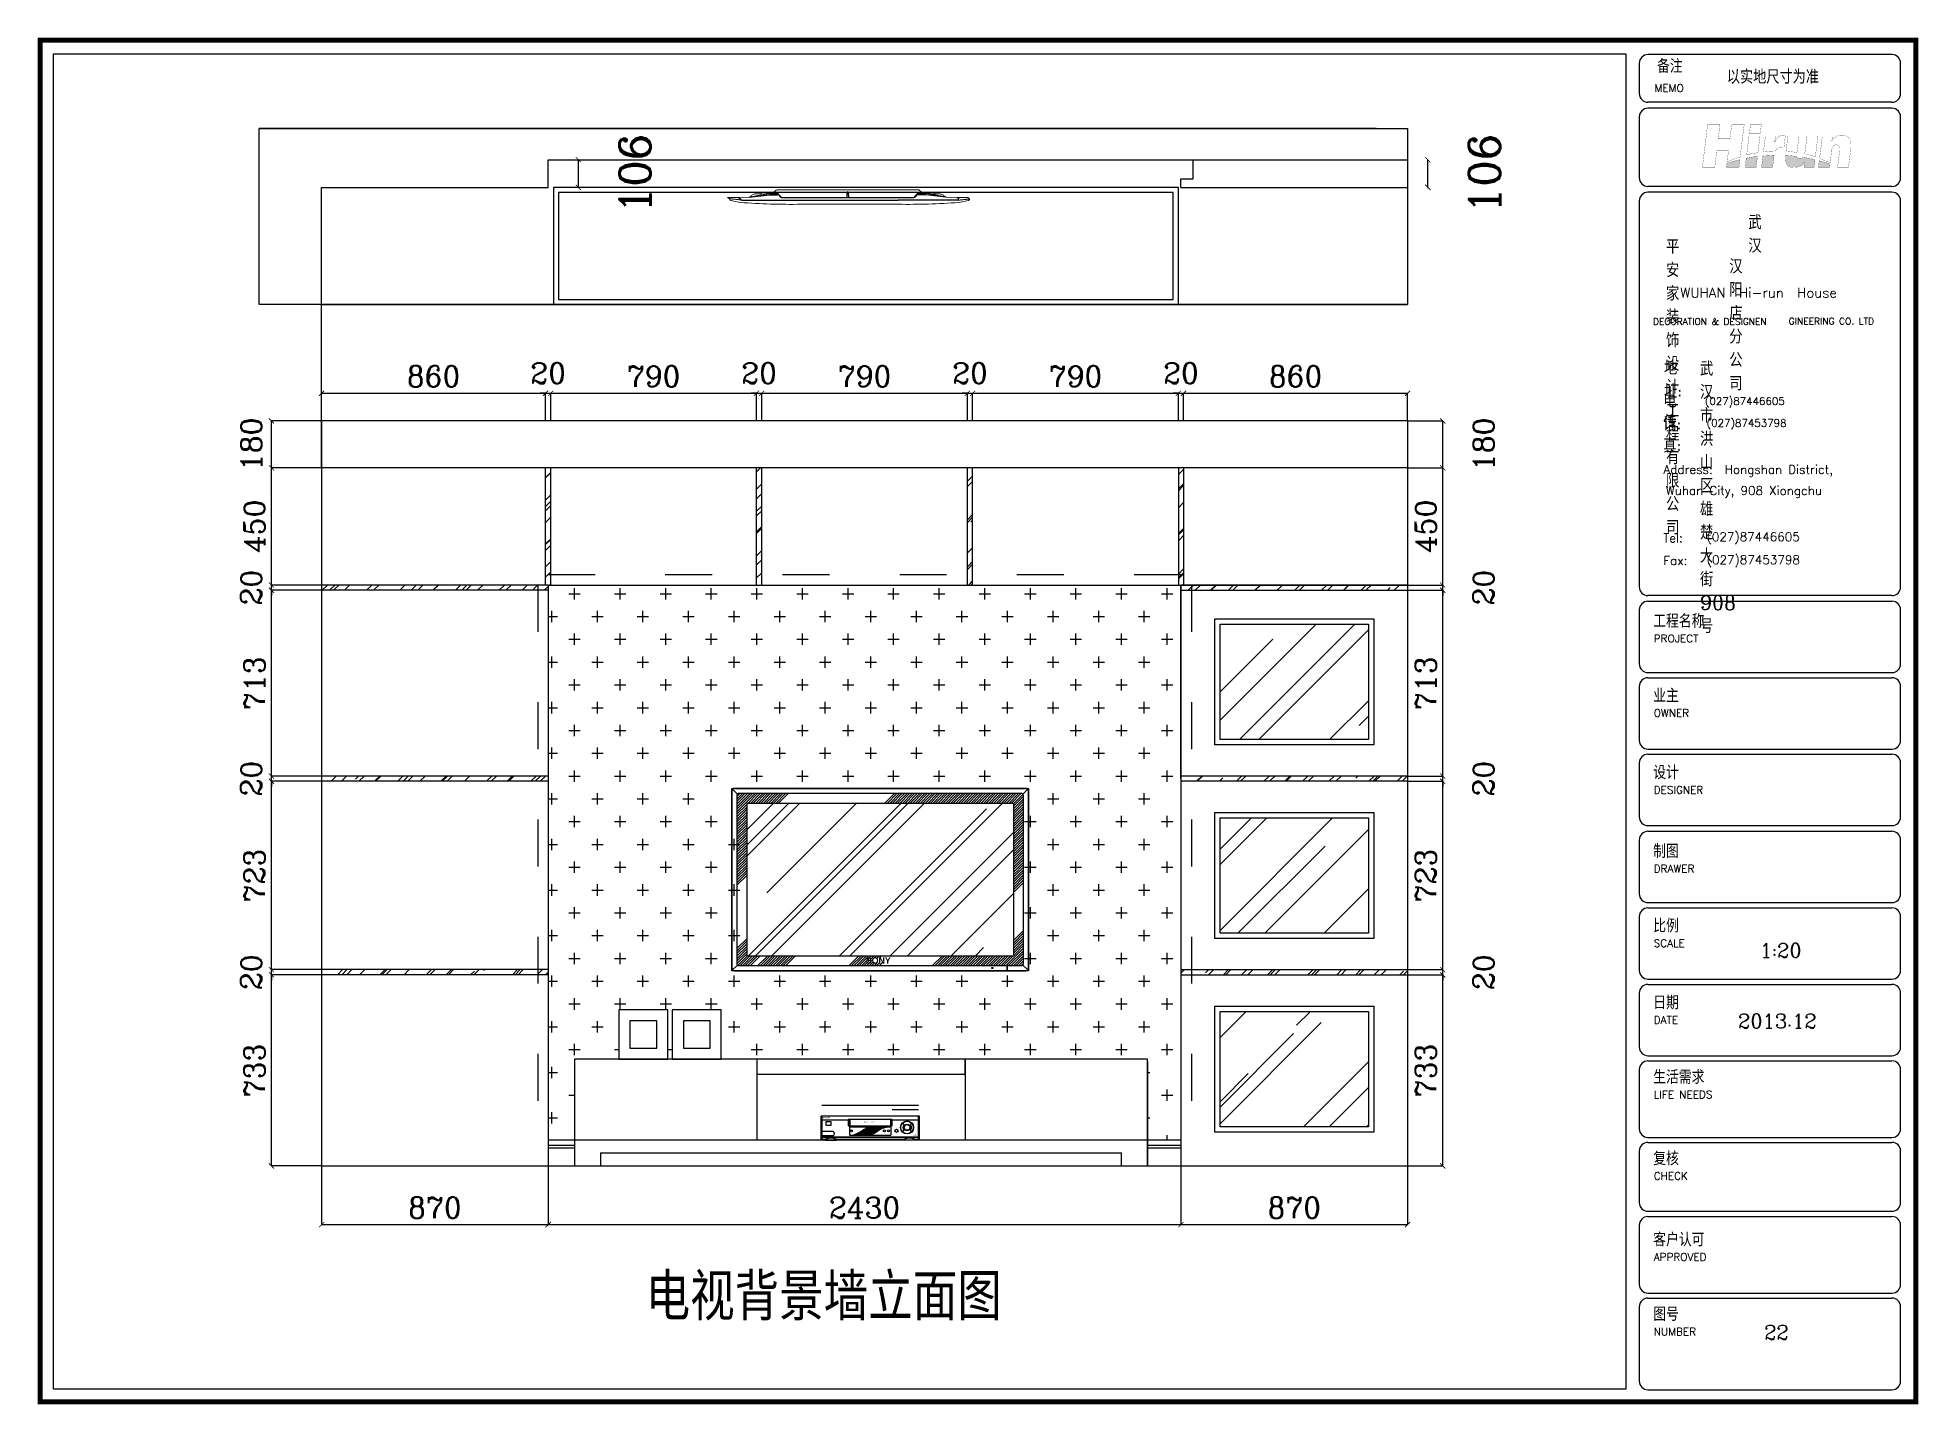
# Model space of a CAD drawing. Header units: millimetres. Extents: x 450898 to 533685, y -921830 to -458543.
# Drawn here: x 507415 to 514637, y -921830 to -916583 of the extents above; entities that cross this region are included whole.
import ezdxf
from ezdxf.enums import TextEntityAlignment as Align

# ---------------------------------------------------------------- set-up
doc = ezdxf.new("R2010")
doc.units = ezdxf.units.MM
doc.header["$MEASUREMENT"] = 0
doc.header["$PDMODE"] = 3
doc.linetypes.add('ACAD_ISO03W100', pattern=[30, 12, -18])
doc.layers.get('0').update_dxf_attribs({"linetype": 'CONTINUOUS'})
doc.layers.get('DEFPOINTS').update_dxf_attribs({"linetype": 'CONTINUOUS'})
for name, color, linetype in [('3', 44, 'CONTINUOUS'), ('FIXTURE', 2, 'CONTINUOUS'), ('LAYER4', 7, 'CONTINUOUS'), ('LAYER6', 251, 'CONTINUOUS'), ('txt', 7, 'CONTINUOUS'), ('墙线', 5, 'CONTINUOUS'), ('家具', 7, 'CONTINUOUS'), ('装饰细节', 1, 'CONTINUOUS')]:
    doc.layers.add(name, color=color, linetype=linetype)
doc.layers.add('门窗', color=4, linetype='CONTINUOUS', lineweight=13)
doc.styles.add('HT2', font='swisseb.ttf')
doc.styles.add('HZXY', font='complex.shx', dxfattribs={"bigfont": 'HZXY.shx'})
doc.styles.add('ROMAND', font='romand')
doc.styles.get("Standard").update_dxf_attribs({"font": 'complex.shx', "bigfont": 'hzxy.shx'})
doc.styles.add('STYLE5', font='dutchi.ttf')
doc.dimstyles.new('LMDIM40', dxfattribs={"dimtxt": 80, "dimasz": 20, "dimexe": 0, "dimexo": 0, "dimgap": 25, "dimtad": 1, "dimdec": 0, "dimzin": 0, "dimdsep": 46, "dimtxsty": 'Standard', "dimblk1": 'DOT', "dimblk2": 'DOT', "dimsah": 1, "dimcen": 0, "dimclrd": 2, "dimclre": 2, "dimclrt": 2, "dimadec": 0, "dimazin": 0, "dimtfac": 1, "dimtdec": 0, "dimtmove": 2, "dimatfit": 3, "dimldrblk": 'DOT', "dimfxl": 0, "dimtolj": 1, "dimtzin": 0, "dimarcsym": 0})
pattern_1 = [(45, (28992.77, -46430.565), (76.367532, 203.646753), [1350, -180, 450, -90]), (45, (29045.59, -46314.1), (-148.280292, 21.001071), [270, -29.7, 540, -67.5]), (45, (28970.5, -46344.65), (288.2874347, 373.5645125), [720, -126, 360, -90])]

msp = doc.modelspace()

# ---------------------------------------------------------------- texts
for s, height, style, p in [('备注', 51.77, 'HZXY', (513633.5, -916718.9)), ('以实地尺寸为准', 53.2, 'HZXY', (513901.6, -916760.4)), ('MEMO', 29.38, 'ROMAND', (513623.8, -916791.7)), ('WUHAN  Hi-run  House', 37.498, 'HZXY', (513723.1, -917581.5, -577.1)), ('DECORATION & DESIGNEN', 25.491, 'HZXY', (513617.9, -917686, -577.1)), ('GINEERING CO. LTD', 25.491, 'HZXY', (514139.2, -917684.5, -577.1)), ('(027)87446605', 28.856, 'HZXY', (513817.3, -917993.1, -494.7)), (' (027)87453798', 28.856, 'HZXY', (513804.3, -918077.1, -494.7)), ('Address:  Hongshan District, ', 33.666, 'HZXY', (513658.2, -918258, -577.1)), (' Wuhan City, 908 Xiongchu  ', 33.666, 'HZXY', (513643.8, -918339)), (' (027)87446605', 33.666, 'HZXY', (513800.8, -918516.2, -395.7)), (' (027)87453798', 33.666, 'HZXY', (513801.3, -918604.5, -494.7)), ('工程名称', 51.77, 'HZXY', (513618.9, -918849.1)), ('PROJECT', 29.38, 'ROMAND', (513620.9, -918904.7)), ('业主', 51.77, 'HZXY', (513618.9, -919135.3)), ('OWNER', 29.38, 'ROMAND', (513620.9, -919190.9)), ('设计', 51.77, 'HZXY', (513618.9, -919430.2)), ('DESIGNER', 29.38, 'ROMAND', (513620.9, -919485.8)), ('制图', 51.77, 'HZXY', (513618.9, -919732.5)), ('DRAWER', 29.38, 'ROMAND', (513620.9, -919788.1)), ('比例', 51.77, 'HZXY', (513618.9, -920018.7)), ('SCALE', 29.38, 'ROMAND', (513620.9, -920074.3)), ('日期', 51.77, 'HZXY', (513618.9, -920313.6)), ('DATE', 29.38, 'ROMAND', (513620.9, -920369.2)), ('复核', 51.77, 'HZXY', (513618.9, -920912.4)), ('CHECK', 29.38, 'ROMAND', (513620.9, -920968)), ('客户认可', 51.77, 'HZXY', (513618.9, -921223.6)), ('APPROVED', 29.38, 'ROMAND', (513620.9, -921279.2)), ('图号', 51.77, 'HZXY', (513618.9, -921509.7)), ('NUMBER', 29.38, 'ROMAND', (513620.9, -921565.3))]:
    msp.add_text(s, height=height, dxfattribs=dict(style=style)).set_placement(p)
for s, p in [('1:20', (514028.4, -920115.2)), ('2013.12', (513944.5, -920386.3)), ('22', (514045, -921581.5))]:
    msp.add_text(s, height=55).set_placement(p)
at = {"color": 2}
for s, height, style, p in [('生活需求', 51.77, 'HZXY', (513618.9, -920599.7)), ('LIFE NEEDS', 29.38, 'ROMAND', (513620.9, -920655.3))]:
    msp.add_text(s, height=height, dxfattribs=dict(at, style=style)).set_placement(p)
at = {"attachment_point": 1, "style": 'HZXY'}
for s, insert, char_height, width in [('武汉', (513984.1, -917265.7, -577.1), 53.87, 0.285), ('平安家装饰设计工程有限公司', (513668, -917359.3, -577.1), 53.865, 0.337), ('汉阳店分公司', (513910.9, -917434.8, -577.1), 53.87, 0.25), ('地址:', (513660.1, -917824.1, -577.1), 53.87, 0.337), ('武汉市洪山区雄楚大街908号', (513798.2, -917827.6, -577.1), 53.865, 0.285), ('电话:', (513657.6, -917949.8, -577.1), 53.87, 0.337), ('传真:', (513657.6, -918032.5, -577.1), 53.87, 0.337), ('Tel:', (513657.6, -918487.4, -577.1), 33.67, 0.337), ('Fax:', (513657.6, -918574.1, -577.1), 33.67, 0.337)]:
    msp.add_mtext(s, dxfattribs=dict(at, insert=insert, char_height=char_height, width=width))
at = {"layer": 'txt', "insert": (509749.6, -921327.9), "char_height": 180, "width": 2954, "attachment_point": 1}
msp.add_mtext('电视背景墙立面图', dxfattribs=at)

# ---------------------------------------------------------------- blocks, each defined once
blk = doc.blocks.new('A$C5F51529B')
at = {"layer": 'LAYER6', "linetype": 'ByBlock', "ltscale": 300}
h = blk.add_hatch(dxfattribs=at)
h.set_pattern_fill('AR-RROOF,_O', color=44, scale=250, angle=45)
h.set_pattern_definition([(45, (217783.03, 12508.12), (212.13203, 565.68542), [3750, -500, 1250, -250]), (45, (217929.76, 12831.62), (-411.8897, 58.3363), [750, -82.5, 1500, -187.5]), (45, (217721.16, 12746.77), (800.79843, 1037.6792), [2000, -350, 1000, -250])])
h.paths.add_polyline_path([(984, 52), (984, 584), (52, 584), (52, 52)])
at = {"layer": 'LAYER4'}
for p, q in [((0, 626), (0, 10)), ((1026, 636), (10, 636)), ((1036, 10), (1036, 626)), ((984, 584), (52, 584)), ((52, 584), (52, 52)), ((984, 52), (984, 584)), ((10, 0), (1026, 0)), ((52, 52), (984, 52))]:
    blk.add_line(p, q, dxfattribs=at)
at = {"layer": 'LAYER4', "color": 8}
for p, q in [((19.5, 616.5), (2.9, 633.1)), ((18, 607.6), (28.4, 618)), ((18, 598.8), (37.2, 618)), ((18, 589.9), (46.1, 618)), ((18, 581.1), (54.9, 618)), ((18, 572.3), (63.7, 618)), ((18, 563.4), (72.6, 618)), ((18, 554.6), (81.4, 618)), ((18, 613), (18, 23)), ((1013, 618), (23, 618)), ((56.3, 584), (90.3, 618)), ((65.1, 584), (99.1, 618)), ((73.9, 584), (107.9, 618)), ((82.8, 584), (116.8, 618)), ((91.6, 584), (125.6, 618)), ((100.4, 584), (134.4, 618)), ((109.3, 584), (143.3, 618)), ((118.1, 584), (152.1, 618)), ((127, 584), (161, 618)), ((135.8, 584), (169.8, 618)), ((144.6, 584), (178.6, 618)), ((153.5, 584), (187.5, 618)), ((162.3, 584), (196.3, 618)), ((533.5, 584), (567.5, 618)), ((542.4, 584), (576.4, 618)), ((551.2, 584), (585.2, 618)), ((560.1, 584), (594.1, 618)), ((568.9, 584), (602.9, 618)), ((577.7, 584), (611.7, 618)), ((586.6, 584), (620.6, 618)), ((595.4, 584), (629.4, 618)), ((604.3, 584), (638.3, 618)), ((613.1, 584), (647.1, 618)), ((621.9, 584), (655.9, 618)), ((630.8, 584), (664.8, 618)), ((639.6, 584), (673.6, 618)), ((648.5, 584), (682.5, 618)), ((657.3, 584), (691.3, 618)), ((666.1, 584), (700.1, 618)), ((675, 584), (709, 618)), ((683.8, 584), (717.8, 618)), ((692.6, 584), (726.6, 618)), ((701.5, 584), (735.5, 618)), ((710.3, 584), (744.3, 618)), ((719.2, 584), (753.2, 618)), ((728, 584), (762, 618)), ((736.8, 584), (770.8, 618)), ((745.7, 584), (779.7, 618)), ((754.5, 584), (788.5, 618)), ((763.4, 584), (797.4, 618)), ((772.2, 584), (806.2, 618)), ((781, 584), (815, 618)), ((789.9, 584), (823.9, 618)), ((798.7, 584), (832.7, 618)), ((807.6, 584), (841.6, 618)), ((816.4, 584), (850.4, 618)), ((825.2, 584), (859.2, 618)), ((834.1, 584), (868.1, 618)), ((842.9, 584), (876.9, 618)), ((851.7, 584), (885.7, 618)), ((860.6, 584), (894.6, 618)), ((869.4, 584), (903.4, 618)), ((878.3, 584), (912.3, 618)), ((887.1, 584), (921.1, 618)), ((895.9, 584), (929.9, 618)), ((904.8, 584), (938.8, 618)), ((913.6, 584), (947.6, 618)), ((922.5, 584), (956.5, 618)), ((931.3, 584), (965.3, 618)), ((940.1, 584), (974.1, 618)), ((949, 584), (983, 618)), ((957.8, 584), (991.8, 618)), ((966.7, 584), (1000.7, 618)), ((975.5, 584), (1009.5, 618)), ((984, 583.7), (1016.7, 616.4)), ((984, 574.8), (1018, 608.8)), ((984, 566), (1018, 600)), ((984, 557.2), (1018, 591.2)), ((1016.5, 616.5), (1033.1, 633.1)), ((1018, 23), (1018, 613)), ((18, 545.7), (52, 579.7)), ((18, 536.9), (52, 570.9)), ((18, 528.1), (52, 562.1)), ((18, 519.2), (52, 553.2)), ((18, 510.4), (52, 544.4)), ((18, 501.6), (52, 535.6)), ((18, 492.7), (52, 526.7)), ((984, 548.3), (1018, 582.3)), ((984, 539.5), (1018, 573.5)), ((984, 530.6), (1018, 564.6)), ((984, 521.8), (1018, 555.8)), ((984, 513), (1018, 547)), ((984, 504.1), (1018, 538.1)), ((984, 495.3), (1018, 529.3)), ((18, 483.9), (52, 517.9)), ((18, 475), (52, 509)), ((18, 466.2), (52, 500.2)), ((18, 457.4), (52, 491.4)), ((18, 448.5), (52, 482.5)), ((18, 439.7), (52, 473.7)), ((18, 430.8), (52, 464.8)), ((984, 486.4), (1018, 520.4)), ((984, 477.6), (1018, 511.6)), ((984, 468.8), (1018, 502.8)), ((984, 459.9), (1018, 493.9)), ((984, 451.1), (1018, 485.1)), ((984, 442.2), (1018, 476.2)), ((984, 433.4), (1018, 467.4)), ((18, 422), (52, 456)), ((18, 413.2), (52, 447.2)), ((18, 404.3), (52, 438.3)), ((18, 395.5), (52, 429.5)), ((18, 386.6), (52, 420.6)), ((18, 377.8), (52, 411.8)), ((18, 369), (52, 403)), ((18, 360.1), (52, 394.1)), ((984, 424.6), (1018, 458.6)), ((984, 415.7), (1018, 449.7)), ((984, 406.9), (1018, 440.9)), ((984, 398.1), (1018, 432.1)), ((984, 389.2), (1018, 423.2)), ((984, 380.4), (1018, 414.4)), ((984, 371.5), (1018, 405.5)), ((984, 362.7), (1018, 396.7)), ((18, 351.3), (52, 385.3)), ((18, 342.5), (52, 376.5)), ((18, 333.6), (52, 367.6)), ((18, 324.8), (52, 358.8)), ((18, 315.9), (52, 349.9)), ((18, 307.1), (52, 341.1)), ((18, 298.3), (52, 332.3)), ((984, 353.9), (1018, 387.9)), ((984, 345), (1018, 379)), ((984, 336.2), (1018, 370.2)), ((984, 327.3), (1018, 361.3)), ((984, 318.5), (1018, 352.5)), ((984, 309.7), (1018, 343.7)), ((984, 300.8), (1018, 334.8)), ((984, 292), (1018, 326)), ((984, 283.2), (1018, 317.2)), ((984, 274.3), (1018, 308.3)), ((984, 106.4), (1018, 140.4)), ((984, 97.5), (1018, 131.5)), ((18, 77.3), (52, 111.3)), ((18, 68.5), (52, 102.5)), ((18, 59.6), (52, 93.6)), ((18, 50.8), (52, 84.8)), ((18, 41.9), (52, 75.9)), ((18, 33.1), (52, 67.1)), ((957.5, 18), (1018, 78.5)), ((966.3, 18), (1018, 69.7)), ((984, 88.7), (1018, 122.7)), ((984, 79.9), (1018, 113.9)), ((984, 71), (1018, 105)), ((984, 62.2), (1018, 96.2)), ((984, 53.3), (1018, 87.3)), ((19.5, 19.5), (2.9, 2.9)), ((18, 24.3), (52, 58.3)), ((21, 18.4), (54.6, 52)), ((23, 18), (1013, 18)), ((29.4, 18), (63.4, 52)), ((38.3, 18), (72.3, 52)), ((47.1, 18), (81.1, 52)), ((55.9, 18), (89.9, 52)), ((64.8, 18), (98.8, 52)), ((91.3, 18), (125.3, 52)), ((100.1, 18), (134.1, 52)), ((109, 18), (143, 52)), ((117.8, 18), (151.8, 52)), ((126.6, 18), (160.6, 52)), ((135.5, 18), (169.5, 52)), ((144.3, 18), (178.3, 52)), ((153.2, 18), (187.2, 52)), ((162, 18), (196, 52)), ((170.8, 18), (204.8, 52)), ((179.7, 18), (213.7, 52)), ((188.5, 18), (222.5, 52)), ((409.5, 18), (443.5, 52)), ((418.3, 18), (452.3, 52)), ((427.2, 18), (461.2, 52)), ((436, 18), (470, 52)), ((444.8, 18), (478.8, 52)), ((453.7, 18), (487.7, 52)), ((462.5, 18), (496.5, 52)), ((471.4, 18), (491.8, 38.5)), ((480.2, 18), (491.8, 29.6)), ((489, 18), (499.5, 28.4)), ((497.6, 44.2), (505.4, 52)), ((497.9, 18), (508.3, 28.4)), ((506.4, 44.2), (514.2, 52)), ((506.7, 18), (517.1, 28.4)), ((515.3, 44.2), (523, 52)), ((515.6, 18), (526, 28.4)), ((701.2, 18), (735.2, 52)), ((710, 18), (744, 52)), ((718.8, 18), (752.8, 52)), ((727.7, 18), (761.7, 52)), ((736.5, 18), (770.5, 52)), ((745.4, 18), (779.4, 52)), ((754.2, 18), (788.2, 52)), ((763, 18), (797, 52)), ((771.9, 18), (805.9, 52)), ((780.7, 18), (814.7, 52)), ((789.6, 18), (823.6, 52)), ((798.4, 18), (832.4, 52)), ((807.2, 18), (841.2, 52)), ((816.1, 18), (850.1, 52)), ((824.9, 18), (858.9, 52)), ((833.8, 18), (867.8, 52)), ((842.6, 18), (876.6, 52)), ((851.4, 18), (885.4, 52)), ((860.3, 18), (894.3, 52)), ((869.1, 18), (903.1, 52)), ((877.9, 18), (911.9, 52)), ((886.8, 18), (920.8, 52)), ((895.6, 18), (929.6, 52)), ((904.5, 18), (938.5, 52)), ((913.3, 18), (947.3, 52)), ((922.1, 18), (956.1, 52)), ((931, 18), (965, 52)), ((939.8, 18), (973.8, 52)), ((948.7, 18), (982.7, 52)), ((960.7, 18), (960.7, 0)), ((961.7, 18), (961.7, 0)), ((975.2, 18), (1018, 60.8)), ((984, 18), (1018, 52)), ((992.9, 18), (1018, 43.1)), ((1001.7, 18), (1018, 34.3)), ((1010.5, 18), (1018, 25.5)), ((1016.5, 19.5), (1033.1, 2.9))]:
    blk.add_line(p, q, dxfattribs=at)
blk.add_circle((909.7, 9.6), 2, dxfattribs=at)
at = {"layer": 'LAYER4'}
for centre, start, end in [((10, 626), 90, 180), ((1026, 626), 0, 90), ((10, 10), 180, 270), ((1026, 10), 270, 0)]:
    blk.add_arc(centre, 10, start, end, dxfattribs=at)
at = {"layer": 'LAYER4', "color": 8}
for centre, start, end in [((23, 613), 90, 180), ((1013, 613), 0, 90), ((23, 23), 180, 270), ((1013, 23), 270, 0)]:
    blk.add_arc(centre, 5, start, end, dxfattribs=at)
at = {"layer": 'LAYER4', "style": 'HT2'}
blk.add_text('SONY', height=21.84, dxfattribs=at).set_placement((511.5, 24.8), align=Align.CENTER)
blk = doc.blocks.new('A$C64B01013')
blk.add_blockref('A$C5F51529B', (0, 0))
blk = doc.blocks.new('A$C1E4411D7')
at = {"layer": '3', "color": 7}
blk.add_blockref('A$C64B01013', (0, 0), dxfattribs=at)
blk = doc.blocks.new('A$C77F90F55')
at = {"color": 5}
blk.add_blockref('A$C1E4411D7', (0, 0), dxfattribs=at)
blk = doc.blocks.new('A$C16F1527F')
at = {"xscale": 1.1, "yscale": 1.1, "zscale": 1.1}
blk.add_blockref('A$C77F90F55', (0, 0), dxfattribs=at)
blk = doc.blocks.new('A$C65C94065')
blk.add_blockref('A$C16F1527F', (0, 0))
blk = doc.blocks.new('A$C3BDB494A')
at = {"layer": 'LAYER4'}
blk.add_lwpolyline([(0, 699.6), (1139.6, 699.6), (1139.6, 0), (0, 0)], close=True, dxfattribs=at)
at = {"layer": 'LAYER4', "rotation": 359.9999999999999}
blk.add_blockref('A$C65C94065', (0, 0), dxfattribs=at)
blk = doc.blocks.new('A$C5AE2288D')
blk.add_blockref('A$C3BDB494A', (0, 0))
blk = doc.blocks.new('A$C16F855B0')
at = {"layer": 'LAYER4'}
blk.add_blockref('A$C5AE2288D', (0, 0), dxfattribs=at)
blk = doc.blocks.new('A$C026C4FCD')
h = blk.add_hatch()
h.set_pattern_fill('ANSI31,_O', color=8, scale=30)
h.set_pattern_definition([(45, (-52668.9562, 3298.692), (-2.65165043, 2.65165043), [])])
h.paths.add_polyline_path([(191.8, 20, 0.099337), (222.6, 38, -0.146364), (261.9, 50), (196, 50, 0.152166), (159.2, 36.8, -0.09688), (125.5, 20)])
at = {"color": 4}
for p, q in [((0, 90), (0, 6)), ((4, 92), (2, 92)), ((375, 93), (5, 93)), ((2, 4), (4, 4)), ((5, 3), (19, 3)), ((19, 3), (19, 0)), ((19, 0), (59, 0)), ((59, 0), (59, 3)), ((321, 0), (321, 3)), ((361, 0), (321, 0)), ((361, 3), (375, 3)), ((361, 3), (361, 0))]:
    blk.add_line(p, q, dxfattribs=at)
for p, q in [((4, 92), (4, 4)), ((4, 78), (105, 78)), ((275, 78), (376, 78)), ((376, 4), (376, 92)), ((4, 13), (376, 13)), ((4, 11), (376, 11))]:
    blk.add_line(p, q)
for points in [[(106, 55), (274, 55, 0.414214), (275, 56), (275, 79, 0.414214), (274, 80), (106, 80, 0.414214), (105, 79), (105, 56, 0.414214)], [(110.9, 76.5, -0.893923), (111.9, 76.5), (111.9, 58.5, -0.893923), (110.9, 58.5)], [(269.1, 76.5, 0.893923), (268.1, 76.5), (268.1, 58.5, 0.893923), (269.1, 58.5)], [(21.1, 57.8), (39, 57.8, 0.414214), (40, 58.8), (40, 70, 0.414214), (39, 71), (21.1, 71, 0.414214), (20.1, 70), (20.1, 58.8, 0.414214)], [(111, 20), (269, 20, 0.414214), (270, 21), (270, 49, 0.414214), (269, 50), (111, 50, 0.414214), (110, 49), (110, 21, 0.414214)]]:
    blk.add_lwpolyline(points, format="xyb", close=True)
blk.add_lwpolyline([(376, 4), (378, 4, 0.414214), (380, 6), (380, 90, 0.414214), (378, 92), (376, 92)], format="xyb", dxfattribs=at)
for points in [[(4, 18), (47.3, 18, 0.730197), (47.3, 33), (4, 33)], [(196, 50, 0.1544), (158.8, 36.4, -0.095406), (125.5, 20, -0.097164)], [(262.7, 50, 0.149294), (222.6, 38, -0.099337), (191.8, 20, -0.097164)], [(313.8, 65.1), (319, 60.4, -0.397078), (319.1, 59, 0.348408), (319.1, 39.1, -0.397078), (319, 37.8), (313.8, 33.1)], [(349.5, 65.1), (344.3, 60.4, 0.397078), (344.2, 59, -0.348408), (344.2, 39.1, 0.397078), (344.3, 37.8), (349.5, 33.1)]]:
    blk.add_lwpolyline(points, format="xyb")
blk.add_lwpolyline([(59, 3), (321, 3)], dxfattribs=at)
for centre, radius in [((331.7, 49.1), 25), ((331.7, 49.1), 24), ((118.1, 36.2), 4), ((118.1, 36.2), 1), ((244.6, 36.2), 4), ((260.2, 36.2), 4), ((290.9, 36.2), 6), ((331.7, 49.1), 12), ((331.7, 49.1), 11)]:
    blk.add_circle(centre, radius)
for centre, radius, start, end in [((2, 90), 2, 90, 180), ((5, 92), 1, 90, 180), ((375, 92), 1, 0, 90), ((2, 6), 2, 180, 270), ((5, 4), 1, 180, 270), ((375, 4), 1, 270, 0)]:
    blk.add_arc(centre, radius, start, end, dxfattribs=at)
for centre in [(39, -34.5), (341, -34.5)]:
    blk.add_arc(centre, 42.5, 61.92751, 118.07249)
at = {"color": 44, "linetype": 'ByBlock', "style": 'HT2'}
for s, height, p in [('PHILIPS', 5, (9.7, 83.9)), ('NICAM HIFI STEREO', 3, (165.7, 68.9))]:
    blk.add_text(s, height=height, dxfattribs=at).set_placement(p)
at = {"style": 'STYLE5'}
for s, p in [('TURBO', (355.8, 22.7)), ('DRIVE', (355.8, 17.8))]:
    blk.add_text(s, height=3, dxfattribs=at).set_placement(p)
blk = doc.blocks.new('FHFH')
at = {"color": 4}
blk.add_line((131634.2, -6477.3), (131264.2, -6477.3), dxfattribs=at)
for p, q in [((131534.2, -6492.3), (131635.2, -6492.3)), ((131635.2, -6606.3), (131635.2, -6518.3))]:
    blk.add_line(p, q)
for points in [[(130483.5, -6298.8), (130671.7, -6298.8), (130671.7, -6109.4), (130483.5, -6109.4)], [(130689.2, -6298.8), (130877.5, -6298.8), (130877.5, -6109.4), (130689.2, -6109.4)]]:
    blk.add_lwpolyline(points, close=True)
at = {"color": 44}
for points in [[(130526.5, -6256.3), (130629.7, -6256.3), (130629.7, -6151.9), (130526.5, -6151.9)], [(130732.2, -6256.3), (130835.4, -6256.3), (130835.4, -6151.9), (130732.2, -6151.9)]]:
    blk.add_lwpolyline(points, close=True, dxfattribs=at)
for points in [[(131573, -6545.2), (131578.2, -6549.9, -0.397078), (131578.3, -6551.3, 0.348408), (131578.3, -6571.1, -0.397078), (131578.2, -6572.5), (131573, -6577.2)], [(131608.8, -6545.2), (131603.5, -6549.9, 0.397078), (131603.4, -6551.3, -0.348408), (131603.4, -6571.1, 0.397078), (131603.5, -6572.5), (131608.8, -6577.2)]]:
    blk.add_lwpolyline(points, format="xyb")
at = {"color": 4}
blk.add_lwpolyline([(131635.2, -6606.3), (131637.2, -6606.3, 0.414214), (131639.2, -6604.3), (131639.2, -6520.3, 0.414214), (131637.2, -6518.3), (131635.2, -6518.3)], format="xyb", dxfattribs=at)
for radius in [25, 24, 12, 11]:
    blk.add_circle((131590.9, -6561.2), radius)
blk.add_arc((131634.2, -6478.3), 1, 0, 90, dxfattribs=at)
at = {"layer": 'FIXTURE', "color": 4}
for p, q in [((132514.1, -6298.8), (130314.1, -6298.8)), ((130314.1, -6298.8), (130314.1, -6708.8)), ((131014.1, -6298.8), (131014.1, -6608.8)), ((131814.1, -6298.8), (131814.1, -6608.8)), ((132514.1, -6708.8), (132514.1, -6298.8)), ((132514.1, -6308.8), (132514.1, -6708.8)), ((130314.1, -6608.8), (132514.1, -6608.8)), ((130314.1, -6708.8), (130414.1, -6708.8)), ((130414.1, -6658.8), (132414.1, -6658.8)), ((130414.1, -6658.8), (130414.1, -6708.8)), ((132414.1, -6708.8), (132414.1, -6658.8)), ((132414.1, -6708.8), (132514.1, -6708.8))]:
    blk.add_line(p, q, dxfattribs=at)
blk.add_lwpolyline([(131014.1, -6356), (131814.1, -6356), (131814.1, -6298.8), (131014.1, -6298.8)], dxfattribs=at)
at = {"color": 0}
blk.add_blockref('A$C026C4FCD', (131259.2, -6610.3), dxfattribs=at)
blk = doc.blocks.new('_ArchTick')
at = {"color": 0, "linetype": 'ByBlock', "const_width": 0.15}
blk.add_lwpolyline([(-0.5, -0.5), (0.5, 0.5)], dxfattribs=at)
blk = doc.blocks.new('*D983')
at = {"layer": 'DEFPOINTS', "color": 0}
for p in [(508505.5, -920914.7), (509375.5, -920914.7), (509375.5, -921140.2)]:
    blk.add_point(p, dxfattribs=at)
at = {"layer": 'txt', "color": 2, "lineweight": -2}
for p, q in [((508505.5, -920914.7), (508505.5, -921140.2)), ((509375.5, -920914.7), (509375.5, -921140.2)), ((508505.5, -921140.2), (509375.5, -921140.2))]:
    blk.add_line(p, q, dxfattribs=at)
at = {"layer": 'txt', "color": 2, "lineweight": -2, "xscale": 20, "yscale": 20, "zscale": 20, "rotation": 180}
blk.add_blockref('_ArchTick', (508505.5, -921140.2), dxfattribs=at)
at = {"layer": 'txt', "color": 2, "lineweight": -2, "xscale": 20, "yscale": 20, "zscale": 20}
blk.add_blockref('_ArchTick', (509375.5, -921140.2), dxfattribs=at)
at = {"layer": 'txt', "color": 2, "insert": (508940.5, -921075.2), "char_height": 80, "attachment_point": 5}
blk.add_mtext('\\A1;870', dxfattribs=at)
blk = doc.blocks.new('_DOT')
at = {"color": 0, "linetype": 'ByBlock'}
blk.add_line((-0.5, 0), (-1, 0), dxfattribs=at)
at = {"color": 0, "linetype": 'ByBlock', "const_width": 0.5}
blk.add_lwpolyline([(-0.25, 0, 1), (0.25, 0, 1)], format="xyb", close=True, dxfattribs=at)
blk = doc.blocks.new('DOT')
at = {"color": 0, "linetype": 'ByBlock'}
blk.add_line((-0.35, 0), (-1, 0), dxfattribs=at)
at = {"color": 0, "linetype": 'ByBlock', "const_width": 0.35}
blk.add_lwpolyline([(-0.175, 0, 1), (0.175, 0, 1)], format="xyb", close=True, dxfattribs=at)
blk = doc.blocks.new('*D984')
at = {"layer": 'DEFPOINTS', "color": 0}
for p in [(509375.5, -920914.7), (511805.5, -920914.7), (511805.5, -921140.2)]:
    blk.add_point(p, dxfattribs=at)
at = {"layer": 'txt', "color": 2, "lineweight": -2}
for p, q in [((509375.5, -920914.7), (509375.5, -921140.2)), ((511805.5, -920914.7), (511805.5, -921140.2)), ((509375.5, -921140.2), (511805.5, -921140.2))]:
    blk.add_line(p, q, dxfattribs=at)
at = {"layer": 'txt', "color": 2, "lineweight": -2, "xscale": 20, "yscale": 20, "zscale": 20, "rotation": 180}
blk.add_blockref('_ArchTick', (509375.5, -921140.2), dxfattribs=at)
at = {"layer": 'txt', "color": 2, "lineweight": -2, "xscale": 20, "yscale": 20, "zscale": 20}
blk.add_blockref('_ArchTick', (511805.5, -921140.2), dxfattribs=at)
at = {"layer": 'txt', "color": 2, "insert": (510590.5, -921075.2), "char_height": 80, "attachment_point": 5}
blk.add_mtext('\\A1;2430', dxfattribs=at)
blk = doc.blocks.new('*D985')
at = {"layer": 'DEFPOINTS', "color": 0}
for p in [(511805.5, -920914.7), (512675.5, -920914.7), (512675.5, -921140.2)]:
    blk.add_point(p, dxfattribs=at)
at = {"layer": 'txt', "color": 2, "lineweight": -2}
for p, q in [((511805.5, -920914.7), (511805.5, -921140.2)), ((512675.5, -920914.7), (512675.5, -921140.2)), ((511805.5, -921140.2), (512675.5, -921140.2))]:
    blk.add_line(p, q, dxfattribs=at)
at = {"layer": 'txt', "color": 2, "lineweight": -2, "xscale": 20, "yscale": 20, "zscale": 20, "rotation": 180}
blk.add_blockref('_ArchTick', (511805.5, -921140.2), dxfattribs=at)
at = {"layer": 'txt', "color": 2, "lineweight": -2, "xscale": 20, "yscale": 20, "zscale": 20}
blk.add_blockref('_ArchTick', (512675.5, -921140.2), dxfattribs=at)
at = {"layer": 'txt', "color": 2, "insert": (512240.5, -921075.2), "char_height": 80, "attachment_point": 5}
blk.add_mtext('\\A1;870', dxfattribs=at)
blk = doc.blocks.new('*D986')
at = {"layer": 'DEFPOINTS', "color": 0}
for p in [(508313, -920181.3), (508505.5, -920181.3), (508505.5, -920914.7)]:
    blk.add_point(p, dxfattribs=at)
at = {"layer": 'txt', "color": 2, "lineweight": -2}
for p, q in [((508505.5, -920181.3), (508313, -920181.3)), ((508313, -920914.7), (508313, -920181.3)), ((508505.5, -920914.7), (508313, -920914.7))]:
    blk.add_line(p, q, dxfattribs=at)
at = {"layer": 'txt', "color": 2, "lineweight": -2, "xscale": 20, "yscale": 20, "zscale": 20}
for p, rotation in [((508313, -920181.3), 90), ((508313, -920914.7), 270)]:
    blk.add_blockref('_ArchTick', p, dxfattribs=dict(at, rotation=rotation))
at = {"layer": 'txt', "color": 2, "insert": (508248, -920548), "char_height": 80, "attachment_point": 5, "rotation": 90}
blk.add_mtext('\\A1;733', dxfattribs=at)
blk = doc.blocks.new('*D987')
at = {"layer": 'DEFPOINTS', "color": 0}
for p in [(508313, -920161.3), (508505.5, -920161.3), (508505.5, -920181.3)]:
    blk.add_point(p, dxfattribs=at)
at = {"layer": 'txt', "color": 2, "lineweight": -2}
for p, q in [((508313, -920161.3), (508313, -920141.3)), ((508505.5, -920161.3), (508313, -920161.3)), ((508313, -920181.3), (508313, -920161.3)), ((508505.5, -920181.3), (508313, -920181.3)), ((508313, -920181.3), (508313, -920201.3))]:
    blk.add_line(p, q, dxfattribs=at)
at = {"layer": 'txt', "color": 2, "lineweight": -2, "xscale": 20, "yscale": 20, "zscale": 20}
for p, rotation in [((508313, -920161.3), 270), ((508313, -920181.3), 90)]:
    blk.add_blockref('_ArchTick', p, dxfattribs=dict(at, rotation=rotation))
at = {"layer": 'txt', "color": 2, "insert": (508235.5, -920171.3), "char_height": 80, "attachment_point": 5, "rotation": 90}
blk.add_mtext('\\A1;20', dxfattribs=at)
blk = doc.blocks.new('*D988')
at = {"layer": 'DEFPOINTS', "color": 0}
for p in [(508313, -919438), (508505.5, -919438), (508505.5, -920161.3)]:
    blk.add_point(p, dxfattribs=at)
at = {"layer": 'txt', "color": 2, "lineweight": -2}
for p, q in [((508505.5, -919438), (508313, -919438)), ((508313, -920161.3), (508313, -919438)), ((508505.5, -920161.3), (508313, -920161.3))]:
    blk.add_line(p, q, dxfattribs=at)
at = {"layer": 'txt', "color": 2, "lineweight": -2, "xscale": 20, "yscale": 20, "zscale": 20}
for p, rotation in [((508313, -919438), 90), ((508313, -920161.3), 270)]:
    blk.add_blockref('_ArchTick', p, dxfattribs=dict(at, rotation=rotation))
at = {"layer": 'txt', "color": 2, "insert": (508248, -919799.7), "char_height": 80, "attachment_point": 5, "rotation": 90}
blk.add_mtext('\\A1;723', dxfattribs=at)
blk = doc.blocks.new('*D989')
at = {"layer": 'DEFPOINTS', "color": 0}
for p in [(508313, -919418), (508505.5, -919418), (508505.5, -919438)]:
    blk.add_point(p, dxfattribs=at)
at = {"layer": 'txt', "color": 2, "lineweight": -2}
for p, q in [((508313, -919418), (508313, -919398)), ((508505.5, -919418), (508313, -919418)), ((508313, -919438), (508313, -919418)), ((508505.5, -919438), (508313, -919438)), ((508313, -919438), (508313, -919458))]:
    blk.add_line(p, q, dxfattribs=at)
at = {"layer": 'txt', "color": 2, "lineweight": -2, "xscale": 20, "yscale": 20, "zscale": 20}
for p, rotation in [((508313, -919418), 270), ((508313, -919438), 90)]:
    blk.add_blockref('_ArchTick', p, dxfattribs=dict(at, rotation=rotation))
at = {"layer": 'txt', "color": 2, "insert": (508235.5, -919428), "char_height": 80, "attachment_point": 5, "rotation": 90}
blk.add_mtext('\\A1;20', dxfattribs=at)
blk = doc.blocks.new('*D990')
at = {"layer": 'DEFPOINTS', "color": 0}
for p in [(508313, -918704.7), (508505.5, -918704.7), (508505.5, -919418)]:
    blk.add_point(p, dxfattribs=at)
at = {"layer": 'txt', "color": 2, "lineweight": -2}
for p, q in [((508505.5, -918704.7), (508313, -918704.7)), ((508313, -919418), (508313, -918704.7)), ((508505.5, -919418), (508313, -919418))]:
    blk.add_line(p, q, dxfattribs=at)
at = {"layer": 'txt', "color": 2, "lineweight": -2, "xscale": 20, "yscale": 20, "zscale": 20}
for p, rotation in [((508313, -918704.7), 90), ((508313, -919418), 270)]:
    blk.add_blockref('_ArchTick', p, dxfattribs=dict(at, rotation=rotation))
at = {"layer": 'txt', "color": 2, "insert": (508248, -919061.3), "char_height": 80, "attachment_point": 5, "rotation": 90}
blk.add_mtext('\\A1;713', dxfattribs=at)
blk = doc.blocks.new('*D991')
at = {"layer": 'DEFPOINTS', "color": 0}
for p in [(508313, -918684.7), (508505.5, -918684.7), (508505.5, -918704.7)]:
    blk.add_point(p, dxfattribs=at)
at = {"layer": 'txt', "color": 2, "lineweight": -2}
for p, q in [((508313, -918684.7), (508313, -918664.7)), ((508505.5, -918684.7), (508313, -918684.7)), ((508313, -918704.7), (508313, -918684.7)), ((508505.5, -918704.7), (508313, -918704.7)), ((508313, -918704.7), (508313, -918724.7))]:
    blk.add_line(p, q, dxfattribs=at)
at = {"layer": 'txt', "color": 2, "lineweight": -2, "xscale": 20, "yscale": 20, "zscale": 20}
for p, rotation in [((508313, -918684.7), 270), ((508313, -918704.7), 90)]:
    blk.add_blockref('_ArchTick', p, dxfattribs=dict(at, rotation=rotation))
at = {"layer": 'txt', "color": 2, "insert": (508235.5, -918694.7), "char_height": 80, "attachment_point": 5, "rotation": 90}
blk.add_mtext('\\A1;20', dxfattribs=at)
blk = doc.blocks.new('*D992')
at = {"layer": 'DEFPOINTS', "color": 0}
for p in [(508313, -918234.7), (508505.5, -918234.7), (508505.5, -918684.7)]:
    blk.add_point(p, dxfattribs=at)
at = {"layer": 'txt', "color": 2, "lineweight": -2}
for p, q in [((508505.5, -918234.7), (508313, -918234.7)), ((508313, -918684.7), (508313, -918234.7)), ((508505.5, -918684.7), (508313, -918684.7))]:
    blk.add_line(p, q, dxfattribs=at)
at = {"layer": 'txt', "color": 2, "lineweight": -2, "xscale": 20, "yscale": 20, "zscale": 20}
for p, rotation in [((508313, -918234.7), 90), ((508313, -918684.7), 270)]:
    blk.add_blockref('_ArchTick', p, dxfattribs=dict(at, rotation=rotation))
at = {"layer": 'txt', "color": 2, "insert": (508248, -918459.7), "char_height": 80, "attachment_point": 5, "rotation": 90}
blk.add_mtext('\\A1;450', dxfattribs=at)
blk = doc.blocks.new('*D993')
at = {"layer": 'DEFPOINTS', "color": 0}
for p in [(508313, -918054.7), (508505.5, -918054.7), (508505.5, -918234.7)]:
    blk.add_point(p, dxfattribs=at)
at = {"layer": 'txt', "color": 2, "lineweight": -2}
for p, q in [((508505.5, -918054.7), (508313, -918054.7)), ((508313, -918234.7), (508313, -918054.7)), ((508505.5, -918234.7), (508313, -918234.7))]:
    blk.add_line(p, q, dxfattribs=at)
at = {"layer": 'txt', "color": 2, "lineweight": -2, "xscale": 20, "yscale": 20, "zscale": 20}
for p, rotation in [((508313, -918054.7), 90), ((508313, -918234.7), 270)]:
    blk.add_blockref('_ArchTick', p, dxfattribs=dict(at, rotation=rotation))
at = {"layer": 'txt', "color": 2, "insert": (508235.5, -918144.7), "char_height": 80, "attachment_point": 5, "rotation": 90}
blk.add_mtext('\\A1;180', dxfattribs=at)
blk = doc.blocks.new('*D994')
at = {"layer": 'DEFPOINTS', "color": 0}
for p in [(512675.5, -920181.3), (512810.5, -920181.3), (512675.5, -920914.7)]:
    blk.add_point(p, dxfattribs=at)
at = {"layer": 'txt', "color": 2, "lineweight": -2}
for p, q in [((512675.5, -920181.3), (512810.5, -920181.3)), ((512810.5, -920914.7), (512810.5, -920181.3)), ((512675.5, -920914.7), (512810.5, -920914.7))]:
    blk.add_line(p, q, dxfattribs=at)
at = {"layer": 'txt', "color": 2, "lineweight": -2, "xscale": 20, "yscale": 20, "zscale": 20}
for p, rotation in [((512810.5, -920181.3), 90), ((512810.5, -920914.7), 270)]:
    blk.add_blockref('_ArchTick', p, dxfattribs=dict(at, rotation=rotation))
at = {"layer": 'txt', "color": 2, "insert": (512745.5, -920548), "char_height": 80, "attachment_point": 5, "rotation": 90}
blk.add_mtext('\\A1;733', dxfattribs=at)
blk = doc.blocks.new('*D995')
at = {"layer": 'DEFPOINTS', "color": 0}
for p in [(512675.5, -920161.3), (512675.5, -920181.3), (512810.5, -920161.3)]:
    blk.add_point(p, dxfattribs=at)
at = {"layer": 'txt', "color": 2, "lineweight": -2}
for p, q in [((512810.5, -920161.3), (512810.5, -920141.3)), ((512675.5, -920161.3), (512810.5, -920161.3)), ((512675.5, -920181.3), (512810.5, -920181.3)), ((512810.5, -920181.3), (512810.5, -920161.3)), ((512810.5, -920181.3), (512810.5, -920201.3))]:
    blk.add_line(p, q, dxfattribs=at)
at = {"layer": 'txt', "color": 2, "lineweight": -2, "xscale": 20, "yscale": 20, "zscale": 20}
for p, rotation in [((512810.5, -920161.3), 270), ((512810.5, -920181.3), 90)]:
    blk.add_blockref('_ArchTick', p, dxfattribs=dict(at, rotation=rotation))
at = {"layer": 'txt', "color": 2, "insert": (512968, -920171.3), "char_height": 80, "attachment_point": 5, "rotation": 90}
blk.add_mtext('\\A1;20', dxfattribs=at)
blk = doc.blocks.new('*D996')
at = {"layer": 'DEFPOINTS', "color": 0}
for p in [(512675.5, -919438), (512810.5, -919438), (512675.5, -920161.3)]:
    blk.add_point(p, dxfattribs=at)
at = {"layer": 'txt', "color": 2, "lineweight": -2}
for p, q in [((512675.5, -919438), (512810.5, -919438)), ((512810.5, -920161.3), (512810.5, -919438)), ((512675.5, -920161.3), (512810.5, -920161.3))]:
    blk.add_line(p, q, dxfattribs=at)
at = {"layer": 'txt', "color": 2, "lineweight": -2, "xscale": 20, "yscale": 20, "zscale": 20}
for p, rotation in [((512810.5, -919438), 90), ((512810.5, -920161.3), 270)]:
    blk.add_blockref('_ArchTick', p, dxfattribs=dict(at, rotation=rotation))
at = {"layer": 'txt', "color": 2, "insert": (512745.5, -919799.7), "char_height": 80, "attachment_point": 5, "rotation": 90}
blk.add_mtext('\\A1;723', dxfattribs=at)
blk = doc.blocks.new('*D997')
at = {"layer": 'DEFPOINTS', "color": 0}
for p in [(512675.5, -919418), (512810.5, -919418), (512675.5, -919438)]:
    blk.add_point(p, dxfattribs=at)
at = {"layer": 'txt', "color": 2, "lineweight": -2}
for p, q in [((512675.5, -919418), (512810.5, -919418)), ((512810.5, -919418), (512810.5, -919398)), ((512810.5, -919438), (512810.5, -919418)), ((512675.5, -919438), (512810.5, -919438)), ((512810.5, -919438), (512810.5, -919458))]:
    blk.add_line(p, q, dxfattribs=at)
at = {"layer": 'txt', "color": 2, "lineweight": -2, "xscale": 20, "yscale": 20, "zscale": 20}
for p, rotation in [((512810.5, -919418), 270), ((512810.5, -919438), 90)]:
    blk.add_blockref('_ArchTick', p, dxfattribs=dict(at, rotation=rotation))
at = {"layer": 'txt', "color": 2, "insert": (512968, -919428), "char_height": 80, "attachment_point": 5, "rotation": 90}
blk.add_mtext('\\A1;20', dxfattribs=at)
blk = doc.blocks.new('*D998')
at = {"layer": 'DEFPOINTS', "color": 0}
for p in [(512675.5, -918704.7), (512810.5, -918704.7), (512675.5, -919418)]:
    blk.add_point(p, dxfattribs=at)
at = {"layer": 'txt', "color": 2, "lineweight": -2}
for p, q in [((512675.5, -918704.7), (512810.5, -918704.7)), ((512810.5, -919418), (512810.5, -918704.7)), ((512675.5, -919418), (512810.5, -919418))]:
    blk.add_line(p, q, dxfattribs=at)
at = {"layer": 'txt', "color": 2, "lineweight": -2, "xscale": 20, "yscale": 20, "zscale": 20}
for p, rotation in [((512810.5, -918704.7), 90), ((512810.5, -919418), 270)]:
    blk.add_blockref('_ArchTick', p, dxfattribs=dict(at, rotation=rotation))
at = {"layer": 'txt', "color": 2, "insert": (512745.5, -919061.3), "char_height": 80, "attachment_point": 5, "rotation": 90}
blk.add_mtext('\\A1;713', dxfattribs=at)
blk = doc.blocks.new('*D999')
at = {"layer": 'DEFPOINTS', "color": 0}
for p in [(512675.5, -918684.7), (512810.5, -918684.7), (512675.5, -918704.7)]:
    blk.add_point(p, dxfattribs=at)
at = {"layer": 'txt', "color": 2, "lineweight": -2}
for p, q in [((512675.5, -918684.7), (512810.5, -918684.7)), ((512810.5, -918684.7), (512810.5, -918664.7)), ((512810.5, -918704.7), (512810.5, -918684.7)), ((512675.5, -918704.7), (512810.5, -918704.7)), ((512810.5, -918704.7), (512810.5, -918724.7))]:
    blk.add_line(p, q, dxfattribs=at)
at = {"layer": 'txt', "color": 2, "lineweight": -2, "xscale": 20, "yscale": 20, "zscale": 20}
for p, rotation in [((512810.5, -918684.7), 270), ((512810.5, -918704.7), 90)]:
    blk.add_blockref('_ArchTick', p, dxfattribs=dict(at, rotation=rotation))
at = {"layer": 'txt', "color": 2, "insert": (512968, -918694.7), "char_height": 80, "attachment_point": 5, "rotation": 90}
blk.add_mtext('\\A1;20', dxfattribs=at)
blk = doc.blocks.new('*D1000')
at = {"layer": 'DEFPOINTS', "color": 0}
for p in [(512675.5, -918234.7), (512810.5, -918234.7), (512675.5, -918684.7)]:
    blk.add_point(p, dxfattribs=at)
at = {"layer": 'txt', "color": 2, "lineweight": -2}
for p, q in [((512675.5, -918234.7), (512810.5, -918234.7)), ((512810.5, -918684.7), (512810.5, -918234.7)), ((512675.5, -918684.7), (512810.5, -918684.7))]:
    blk.add_line(p, q, dxfattribs=at)
at = {"layer": 'txt', "color": 2, "lineweight": -2, "xscale": 20, "yscale": 20, "zscale": 20}
for p, rotation in [((512810.5, -918234.7), 90), ((512810.5, -918684.7), 270)]:
    blk.add_blockref('_ArchTick', p, dxfattribs=dict(at, rotation=rotation))
at = {"layer": 'txt', "color": 2, "insert": (512745.5, -918459.7), "char_height": 80, "attachment_point": 5, "rotation": 90}
blk.add_mtext('\\A1;450', dxfattribs=at)
blk = doc.blocks.new('*D1001')
at = {"layer": 'DEFPOINTS', "color": 0}
for p in [(512675.5, -918054.7), (512810.5, -918054.7), (512675.5, -918234.7)]:
    blk.add_point(p, dxfattribs=at)
at = {"layer": 'txt', "color": 2, "lineweight": -2}
for p, q in [((512675.5, -918054.7), (512810.5, -918054.7)), ((512810.5, -918234.7), (512810.5, -918054.7)), ((512675.5, -918234.7), (512810.5, -918234.7))]:
    blk.add_line(p, q, dxfattribs=at)
at = {"layer": 'txt', "color": 2, "lineweight": -2, "xscale": 20, "yscale": 20, "zscale": 20}
for p, rotation in [((512810.5, -918054.7), 90), ((512810.5, -918234.7), 270)]:
    blk.add_blockref('_ArchTick', p, dxfattribs=dict(at, rotation=rotation))
at = {"layer": 'txt', "color": 2, "insert": (512968, -918144.7), "char_height": 80, "attachment_point": 5, "rotation": 90}
blk.add_mtext('\\A1;180', dxfattribs=at)
blk = doc.blocks.new('*D1002')
at = {"layer": 'DEFPOINTS', "color": 0}
for p in [(509365.5, -917948.7), (508505.5, -918054.7), (509365.5, -918054.7)]:
    blk.add_point(p, dxfattribs=at)
at = {"layer": 'txt', "color": 2, "lineweight": -2}
for p, q in [((508505.5, -918054.7), (508505.5, -917948.7)), ((508505.5, -917948.7), (509365.5, -917948.7)), ((509365.5, -918054.7), (509365.5, -917948.7))]:
    blk.add_line(p, q, dxfattribs=at)
at = {"layer": 'txt', "color": 2, "lineweight": -2, "xscale": 20, "yscale": 20, "zscale": 20, "rotation": 180}
blk.add_blockref('_ArchTick', (508505.5, -917948.7), dxfattribs=at)
at = {"layer": 'txt', "color": 2, "lineweight": -2, "xscale": 20, "yscale": 20, "zscale": 20}
blk.add_blockref('_ArchTick', (509365.5, -917948.7), dxfattribs=at)
at = {"layer": 'txt', "color": 2, "insert": (508935.5, -917883.7), "char_height": 80, "attachment_point": 5}
blk.add_mtext('\\A1;860', dxfattribs=at)
blk = doc.blocks.new('*D1003')
at = {"layer": 'DEFPOINTS', "color": 0}
for p in [(509385.5, -917948.7), (509365.5, -918054.7), (509385.5, -918054.7)]:
    blk.add_point(p, dxfattribs=at)
at = {"layer": 'txt', "color": 2, "lineweight": -2}
for p, q in [((509365.5, -917948.7), (509345.5, -917948.7)), ((509365.5, -918054.7), (509365.5, -917948.7)), ((509365.5, -917948.7), (509385.5, -917948.7)), ((509385.5, -918054.7), (509385.5, -917948.7)), ((509385.5, -917948.7), (509405.5, -917948.7))]:
    blk.add_line(p, q, dxfattribs=at)
at = {"layer": 'txt', "color": 2, "lineweight": -2, "xscale": 20, "yscale": 20, "zscale": 20}
blk.add_blockref('_ArchTick', (509365.5, -917948.7), dxfattribs=at)
at = {"layer": 'txt', "color": 2, "lineweight": -2, "xscale": 20, "yscale": 20, "zscale": 20, "rotation": 180}
blk.add_blockref('_ArchTick', (509385.5, -917948.7), dxfattribs=at)
at = {"layer": 'txt', "color": 2, "insert": (509375.5, -917871.2), "char_height": 80, "attachment_point": 5}
blk.add_mtext('\\A1;20', dxfattribs=at)
blk = doc.blocks.new('*D1004')
at = {"layer": 'DEFPOINTS', "color": 0}
for p in [(510175.5, -917948.7), (509385.5, -918054.7), (510175.5, -918054.7)]:
    blk.add_point(p, dxfattribs=at)
at = {"layer": 'txt', "color": 2, "lineweight": -2}
for p, q in [((509385.5, -918054.7), (509385.5, -917948.7)), ((509385.5, -917948.7), (510175.5, -917948.7)), ((510175.5, -918054.7), (510175.5, -917948.7))]:
    blk.add_line(p, q, dxfattribs=at)
at = {"layer": 'txt', "color": 2, "lineweight": -2, "xscale": 20, "yscale": 20, "zscale": 20, "rotation": 180}
blk.add_blockref('_ArchTick', (509385.5, -917948.7), dxfattribs=at)
at = {"layer": 'txt', "color": 2, "lineweight": -2, "xscale": 20, "yscale": 20, "zscale": 20}
blk.add_blockref('_ArchTick', (510175.5, -917948.7), dxfattribs=at)
at = {"layer": 'txt', "color": 2, "insert": (509780.5, -917883.7), "char_height": 80, "attachment_point": 5}
blk.add_mtext('\\A1;790', dxfattribs=at)
blk = doc.blocks.new('*D1005')
at = {"layer": 'DEFPOINTS', "color": 0}
for p in [(510195.5, -917948.7), (510175.5, -918054.7), (510195.5, -918054.7)]:
    blk.add_point(p, dxfattribs=at)
at = {"layer": 'txt', "color": 2, "lineweight": -2}
for p, q in [((510175.5, -917948.7), (510155.5, -917948.7)), ((510175.5, -918054.7), (510175.5, -917948.7)), ((510175.5, -917948.7), (510195.5, -917948.7)), ((510195.5, -918054.7), (510195.5, -917948.7)), ((510195.5, -917948.7), (510215.5, -917948.7))]:
    blk.add_line(p, q, dxfattribs=at)
at = {"layer": 'txt', "color": 2, "lineweight": -2, "xscale": 20, "yscale": 20, "zscale": 20}
blk.add_blockref('_ArchTick', (510175.5, -917948.7), dxfattribs=at)
at = {"layer": 'txt', "color": 2, "lineweight": -2, "xscale": 20, "yscale": 20, "zscale": 20, "rotation": 180}
blk.add_blockref('_ArchTick', (510195.5, -917948.7), dxfattribs=at)
at = {"layer": 'txt', "color": 2, "insert": (510185.5, -917871.2), "char_height": 80, "attachment_point": 5}
blk.add_mtext('\\A1;20', dxfattribs=at)
blk = doc.blocks.new('*D1006')
at = {"layer": 'DEFPOINTS', "color": 0}
for p in [(510985.5, -917948.7), (510195.5, -918054.7), (510985.5, -918054.7)]:
    blk.add_point(p, dxfattribs=at)
at = {"layer": 'txt', "color": 2, "lineweight": -2}
for p, q in [((510195.5, -918054.7), (510195.5, -917948.7)), ((510195.5, -917948.7), (510985.5, -917948.7)), ((510985.5, -918054.7), (510985.5, -917948.7))]:
    blk.add_line(p, q, dxfattribs=at)
at = {"layer": 'txt', "color": 2, "lineweight": -2, "xscale": 20, "yscale": 20, "zscale": 20, "rotation": 180}
blk.add_blockref('_ArchTick', (510195.5, -917948.7), dxfattribs=at)
at = {"layer": 'txt', "color": 2, "lineweight": -2, "xscale": 20, "yscale": 20, "zscale": 20}
blk.add_blockref('_ArchTick', (510985.5, -917948.7), dxfattribs=at)
at = {"layer": 'txt', "color": 2, "insert": (510590.5, -917883.7), "char_height": 80, "attachment_point": 5}
blk.add_mtext('\\A1;790', dxfattribs=at)
blk = doc.blocks.new('*D1007')
at = {"layer": 'DEFPOINTS', "color": 0}
for p in [(511005.5, -917948.7), (510985.5, -918054.7), (511005.5, -918054.7)]:
    blk.add_point(p, dxfattribs=at)
at = {"layer": 'txt', "color": 2, "lineweight": -2}
for p, q in [((510985.5, -917948.7), (510965.5, -917948.7)), ((510985.5, -918054.7), (510985.5, -917948.7)), ((510985.5, -917948.7), (511005.5, -917948.7)), ((511005.5, -918054.7), (511005.5, -917948.7)), ((511005.5, -917948.7), (511025.5, -917948.7))]:
    blk.add_line(p, q, dxfattribs=at)
at = {"layer": 'txt', "color": 2, "lineweight": -2, "xscale": 20, "yscale": 20, "zscale": 20}
blk.add_blockref('_ArchTick', (510985.5, -917948.7), dxfattribs=at)
at = {"layer": 'txt', "color": 2, "lineweight": -2, "xscale": 20, "yscale": 20, "zscale": 20, "rotation": 180}
blk.add_blockref('_ArchTick', (511005.5, -917948.7), dxfattribs=at)
at = {"layer": 'txt', "color": 2, "insert": (510995.5, -917871.2), "char_height": 80, "attachment_point": 5}
blk.add_mtext('\\A1;20', dxfattribs=at)
blk = doc.blocks.new('*D1008')
at = {"layer": 'DEFPOINTS', "color": 0}
for p in [(511795.5, -917948.7), (511005.5, -918054.7), (511795.5, -918054.7)]:
    blk.add_point(p, dxfattribs=at)
at = {"layer": 'txt', "color": 2, "lineweight": -2}
for p, q in [((511005.5, -918054.7), (511005.5, -917948.7)), ((511005.5, -917948.7), (511795.5, -917948.7)), ((511795.5, -918054.7), (511795.5, -917948.7))]:
    blk.add_line(p, q, dxfattribs=at)
at = {"layer": 'txt', "color": 2, "lineweight": -2, "xscale": 20, "yscale": 20, "zscale": 20, "rotation": 180}
blk.add_blockref('_ArchTick', (511005.5, -917948.7), dxfattribs=at)
at = {"layer": 'txt', "color": 2, "lineweight": -2, "xscale": 20, "yscale": 20, "zscale": 20}
blk.add_blockref('_ArchTick', (511795.5, -917948.7), dxfattribs=at)
at = {"layer": 'txt', "color": 2, "insert": (511400.5, -917883.7), "char_height": 80, "attachment_point": 5}
blk.add_mtext('\\A1;790', dxfattribs=at)
blk = doc.blocks.new('*D1009')
at = {"layer": 'DEFPOINTS', "color": 0}
for p in [(511815.5, -917948.7), (511795.5, -918054.7), (511815.5, -918054.7)]:
    blk.add_point(p, dxfattribs=at)
at = {"layer": 'txt', "color": 2, "lineweight": -2}
for p, q in [((511795.5, -917948.7), (511775.5, -917948.7)), ((511795.5, -918054.7), (511795.5, -917948.7)), ((511795.5, -917948.7), (511815.5, -917948.7)), ((511815.5, -918054.7), (511815.5, -917948.7)), ((511815.5, -917948.7), (511835.5, -917948.7))]:
    blk.add_line(p, q, dxfattribs=at)
at = {"layer": 'txt', "color": 2, "lineweight": -2, "xscale": 20, "yscale": 20, "zscale": 20}
blk.add_blockref('_ArchTick', (511795.5, -917948.7), dxfattribs=at)
at = {"layer": 'txt', "color": 2, "lineweight": -2, "xscale": 20, "yscale": 20, "zscale": 20, "rotation": 180}
blk.add_blockref('_ArchTick', (511815.5, -917948.7), dxfattribs=at)
at = {"layer": 'txt', "color": 2, "insert": (511805.5, -917871.2), "char_height": 80, "attachment_point": 5}
blk.add_mtext('\\A1;20', dxfattribs=at)
blk = doc.blocks.new('*D1010')
at = {"layer": 'DEFPOINTS', "color": 0}
for p in [(512675.5, -917948.7), (511815.5, -918054.7), (512675.5, -918054.7)]:
    blk.add_point(p, dxfattribs=at)
at = {"layer": 'txt', "color": 2, "lineweight": -2}
for p, q in [((511815.5, -918054.7), (511815.5, -917948.7)), ((511815.5, -917948.7), (512675.5, -917948.7)), ((512675.5, -918054.7), (512675.5, -917948.7))]:
    blk.add_line(p, q, dxfattribs=at)
at = {"layer": 'txt', "color": 2, "lineweight": -2, "xscale": 20, "yscale": 20, "zscale": 20, "rotation": 180}
blk.add_blockref('_ArchTick', (511815.5, -917948.7), dxfattribs=at)
at = {"layer": 'txt', "color": 2, "lineweight": -2, "xscale": 20, "yscale": 20, "zscale": 20}
blk.add_blockref('_ArchTick', (512675.5, -917948.7), dxfattribs=at)
at = {"layer": 'txt', "color": 2, "insert": (512245.5, -917883.7), "char_height": 80, "attachment_point": 5}
blk.add_mtext('\\A1;860', dxfattribs=at)
blk = doc.blocks.new('dty56ey6u76u')
h = blk.add_hatch(color=8)
h.paths.add_polyline_path([(152846, -147443, 0.008373), (152807, -147430, 0.012524), (152763, -147418), (152757, -147467), (152843, -147467)])
h.paths.add_polyline_path([(152731, -147410, 0.000978), (152687, -147400, 0.008202), (152639, -147391, -0.08076), (152632, -147397, -0.07009), (152625, -147400, -0.065952), (152611, -147401, -0.171138), (152599, -147397, -0.17102), (152592, -147385, 0.00912), (152548, -147380, 0.006727), (152504, -147377, 0.003583), (152503, -147387, 0.027491), (152503, -147407, 0.125398), (152515, -147446, 0.160866), (152544, -147467), (152600, -147467, 0.083032), (152626, -147454, 0.044846), (152641, -147443, 0.0269), (152650, -147431), (152646, -147467), (152724, -147467)])
h.paths.add_polyline_path([(152417, -147375, 0.005645), (152376, -147377, 0.006522), (152331, -147380), (152320, -147467), (152405, -147467)])
h.paths.add_polyline_path([(152289, -147384, 0.008787), (152246, -147390, 0.015086), (152203, -147398), (152195, -147467), (152278, -147467)])
h.paths.add_polyline_path([(152154, -147409, 0.011698), (152105, -147422, 0.006831), (152054, -147438), (152050, -147467), (152147, -147467)])
at = {"const_width": 1.59}
for points in [[(151906, -147139), (151866, -147467), (151961, -147467), (151976, -147341), (152066, -147341), (152056, -147427, -0.021361), (152111, -147404, -0.011006), (152156, -147388), (152187, -147139), (152091, -147139), (152077, -147249), (151987, -147249), (152001, -147139), (151906, -147139)], [(152224, -147228), (152206, -147374, -0.010557), (152247, -147364, -0.012892), (152292, -147356), (152308, -147228), (152224, -147228)], [(152350, -147228), (152335, -147349, -0.011867), (152377, -147345, -0.012997), (152427, -147343, -0.143936), (152446, -147321, -0.143683), (152474, -147314, -0.153668), (152483, -147317), (152492, -147317), (152503, -147223), (152499, -147223, -0.015573), (152497, -147222, 0.08379), (152493, -147221, 0.078886), (152473, -147223, 0.132596), (152444, -147241, 0.089043), (152421, -147276), (152427, -147228), (152350, -147228)], [(152523, -147228), (152508, -147345, -0.015908), (152550, -147349, -0.015358), (152592, -147355), (152608, -147228), (152523, -147228)], [(152669, -147228), (152661, -147297, 0.003215), (152656, -147334, -0.035874), (152651, -147365, -0.014819), (152695, -147376, -0.011975), (152733, -147388), (152753, -147228), (152669, -147228)], [(152766, -147400), (152787, -147228), (152864, -147228), (152860, -147265, -0.054355), (152881, -147242, -0.092924), (152910, -147225, -0.133066), (152954, -147223, -0.145597), (152986, -147238, -0.13647), (153003, -147267, -0.083603), (153007, -147314), (152988, -147467), (152904, -147467), (152919, -147346, 0.0455), (152920, -147326, 0.104986), (152916, -147308, 0.190303), (152904, -147298, 0.109725), (152891, -147296, 0.112267), (152876, -147301, 0.08735), (152867, -147312, 0.032594), (152862, -147324, 0.036354), (152858, -147339), (152847, -147435, 0.013342), (152803, -147415, 0.025843), (152766, -147400, 0.760251)], [(152054, -147438), (152050, -147467), (152147, -147467), (152154, -147409, 0.011698), (152105, -147422, 0.006831), (152054, -147438, -0.764062)], [(152203, -147398), (152195, -147467), (152278, -147467), (152289, -147384, 0.008787), (152246, -147390, 0.015086), (152203, -147398, -1.073063)], [(152331, -147380), (152320, -147467), (152405, -147467), (152417, -147375, 0.005645), (152376, -147377, 0.006522), (152331, -147380, -0.577686)], [(152731, -147410), (152724, -147467), (152646, -147467), (152650, -147431, -0.0269), (152641, -147443, -0.044846), (152626, -147454, -0.098409), (152595, -147468, -0.092639), (152556, -147470, -0.217932), (152515, -147446, -0.125398), (152503, -147407, -0.027491), (152503, -147387, -0.003583), (152504, -147377, -0.006727), (152548, -147380, -0.00912), (152592, -147385, 0.17102), (152599, -147397, 0.171138), (152611, -147401, 0.065952), (152625, -147400, 0.07009), (152632, -147397, 0.08076), (152639, -147391, -0.008202), (152687, -147400, -0.000978), (152731, -147410, 1.199229)], [(152763, -147418), (152757, -147467), (152843, -147467), (152846, -147443, 0.008373), (152807, -147430, 0.012524), (152763, -147418, -1.421416)]]:
    blk.add_lwpolyline(points, format="xyb", dxfattribs=at)
blk.add_lwpolyline([(152235, -147140), (152227, -147208), (152310, -147208), (152319, -147140), (152235, -147140)], dxfattribs=at)
blk = doc.blocks.new('*D1011')
at = {"layer": 'DEFPOINTS', "color": 2, "lineweight": -2}
for p, q in [((512752.1, -917052.1), (512753.4, -917052.1)), ((512753.4, -917158.1), (512753.4, -917052.1)), ((512752.1, -917158.1), (512753.4, -917158.1))]:
    blk.add_line(p, q, dxfattribs=at)
at = {"layer": 'DEFPOINTS', "color": 0}
for p in [(512675.5, -917052.1), (512753.4, -917052.1), (512675.5, -917158.1)]:
    blk.add_point(p, dxfattribs=at)
at = {"layer": 'DEFPOINTS', "color": 2, "lineweight": -2, "xscale": 20, "yscale": 20, "zscale": 20}
for p, rotation in [((512753.4, -917052.1), 90), ((512753.4, -917158.1), 270)]:
    blk.add_blockref('_ArchTick', p, dxfattribs=dict(at, rotation=rotation))
at = {"layer": 'DEFPOINTS', "color": 2, "insert": (512970.9, -917105.1), "char_height": 120, "attachment_point": 5, "rotation": 90}
blk.add_mtext('\\A1;106', dxfattribs=at)
blk = doc.blocks.new('*D1012')
at = {"layer": 'DEFPOINTS', "color": 2, "lineweight": -2}
for p, q in [((509490.3, -917052.1), (509491.6, -917052.1)), ((509491.6, -917158.1), (509491.6, -917052.1)), ((509490.3, -917158.1), (509491.6, -917158.1))]:
    blk.add_line(p, q, dxfattribs=at)
at = {"layer": 'DEFPOINTS', "color": 0}
for p in [(509375.5, -917052.1), (509491.6, -917052.1), (509375.5, -917158.1)]:
    blk.add_point(p, dxfattribs=at)
at = {"layer": 'DEFPOINTS', "color": 2, "lineweight": -2, "xscale": 20, "yscale": 20, "zscale": 20}
for p, rotation in [((509491.6, -917052.1), 90), ((509491.6, -917158.1), 270)]:
    blk.add_blockref('_ArchTick', p, dxfattribs=dict(at, rotation=rotation))
at = {"layer": 'DEFPOINTS', "color": 2, "insert": (509709.1, -917105.1), "char_height": 120, "attachment_point": 5, "rotation": 90}
blk.add_mtext('\\A1;106', dxfattribs=at)

# ---------------------------------------------------------------- dimensions: what is measured, and where the dimension line sits
at = {"layer": 'DEFPOINTS', "color": 44}
for base, p1, p2, picture, middle in [((509491.6, -917052.1), (509375.5, -917158.1), (509375.5, -917052.1), '*D1012', (509709.1, -917105.1)), ((512753.4, -917052.1), (512675.5, -917158.1), (512675.5, -917052.1), '*D1011', (512970.9, -917105.1))]:
    dim = msp.add_linear_dim(base=base, p1=p1, p2=p2, angle=90, dimstyle='LMDIM40', override={"dimtxt": 120, "dimblk": 'ArchTick', "dimsah": 0, "dimldrblk": 'DOT', "dimfxl": 1.25, "dimfxlon": 1}, dxfattribs=at)
    dim.commit()
    dim.dimension.update_dxf_attribs({"geometry": picture, "text_midpoint": middle})
at = {"layer": 'txt'}
for base, p1, p2, picture, middle in [((509365.5, -917948.7), (508505.5, -918054.7), (509365.5, -918054.7), '*D1002', (508935.5, -917883.7)), ((509385.5, -917948.7), (509365.5, -918054.7), (509385.5, -918054.7), '*D1003', (509375.5, -917871.2)), ((510175.5, -917948.7), (509385.5, -918054.7), (510175.5, -918054.7), '*D1004', (509780.5, -917883.7)), ((510195.5, -917948.7), (510175.5, -918054.7), (510195.5, -918054.7), '*D1005', (510185.5, -917871.2)), ((510985.5, -917948.7), (510195.5, -918054.7), (510985.5, -918054.7), '*D1006', (510590.5, -917883.7)), ((511005.5, -917948.7), (510985.5, -918054.7), (511005.5, -918054.7), '*D1007', (510995.5, -917871.2)), ((511795.5, -917948.7), (511005.5, -918054.7), (511795.5, -918054.7), '*D1008', (511400.5, -917883.7)), ((511815.5, -917948.7), (511795.5, -918054.7), (511815.5, -918054.7), '*D1009', (511805.5, -917871.2)), ((512675.5, -917948.7), (511815.5, -918054.7), (512675.5, -918054.7), '*D1010', (512245.5, -917883.7)), ((509375.5, -921140.2), (508505.5, -920914.7), (509375.5, -920914.7), '*D983', (508940.5, -921075.2)), ((511805.5, -921140.2), (509375.5, -920914.7), (511805.5, -920914.7), '*D984', (510590.5, -921075.2)), ((512675.5, -921140.2), (511805.5, -920914.7), (512675.5, -920914.7), '*D985', (512240.5, -921075.2))]:
    dim = msp.add_linear_dim(base=base, p1=p1, p2=p2, dimstyle='LMDIM40', override={"dimblk": 'ArchTick', "dimsah": 0, "dimldrblk": 'DOT'}, dxfattribs=at)
    dim.commit()
    dim.dimension.update_dxf_attribs({"geometry": picture, "text_midpoint": middle})
for base, p1, p2, picture, middle in [((508313, -918054.7), (508505.5, -918234.7), (508505.5, -918054.7), '*D993', (508235.5, -918144.7)), ((512810.5, -918054.7), (512675.5, -918234.7), (512675.5, -918054.7), '*D1001', (512968, -918144.7)), ((508313, -918234.7), (508505.5, -918684.7), (508505.5, -918234.7), '*D992', (508248, -918459.7)), ((512810.5, -918234.7), (512675.5, -918684.7), (512675.5, -918234.7), '*D1000', (512745.5, -918459.7)), ((508313, -918684.7), (508505.5, -918704.7), (508505.5, -918684.7), '*D991', (508235.5, -918694.7)), ((508313, -918704.7), (508505.5, -919418), (508505.5, -918704.7), '*D990', (508248, -919061.3)), ((512810.5, -918684.7), (512675.5, -918704.7), (512675.5, -918684.7), '*D999', (512968, -918694.7)), ((512810.5, -918704.7), (512675.5, -919418), (512675.5, -918704.7), '*D998', (512745.5, -919061.3)), ((508313, -919418), (508505.5, -919438), (508505.5, -919418), '*D989', (508235.5, -919428)), ((512810.5, -919418), (512675.5, -919438), (512675.5, -919418), '*D997', (512968, -919428)), ((508313, -919438), (508505.5, -920161.3), (508505.5, -919438), '*D988', (508248, -919799.7)), ((512810.5, -919438), (512675.5, -920161.3), (512675.5, -919438), '*D996', (512745.5, -919799.7)), ((508313, -920161.3), (508505.5, -920181.3), (508505.5, -920161.3), '*D987', (508235.5, -920171.3)), ((512810.5, -920161.3), (512675.5, -920181.3), (512675.5, -920161.3), '*D995', (512968, -920171.3)), ((508313, -920181.3), (508505.5, -920914.7), (508505.5, -920181.3), '*D986', (508248, -920548)), ((512810.5, -920181.3), (512675.5, -920914.7), (512675.5, -920181.3), '*D994', (512745.5, -920548))]:
    dim = msp.add_linear_dim(base=base, p1=p1, p2=p2, angle=90, dimstyle='LMDIM40', override={"dimblk": 'ArchTick', "dimsah": 0, "dimldrblk": 'DOT'}, dxfattribs=at)
    dim.commit()
    dim.dimension.update_dxf_attribs({"geometry": picture, "text_midpoint": middle})

# ---------------------------------------------------------------- hatches: boundary and pattern name
at = {"layer": 'DEFPOINTS'}
h = msp.add_hatch(dxfattribs=at)
h.set_pattern_fill('AR-RROOF', color=44, scale=90, angle=45, style=0)
h.set_pattern_definition(pattern_1)
h.paths.add_polyline_path([(509365.5, -918684.7), (509375.5, -918684.7), (509385.5, -918684.7), (509385.5, -918234.7), (509365.5, -918234.7)])
h.paths.add_polyline_path([(508505.5, -918684.7), (508505.5, -918704.7), (509375.5, -918704.7), (509375.5, -918684.7)])
h.paths.add_polyline_path([(510195.5, -918234.7), (510175.5, -918234.7), (510175.5, -918684.7), (510195.5, -918684.7)])
h.paths.add_polyline_path([(511005.5, -918234.7), (510985.5, -918234.7), (510985.5, -918684.7), (511005.5, -918684.7)])
h = msp.add_hatch(dxfattribs=at)
h.set_pattern_fill('AR-RROOF', color=44, scale=90, angle=45, style=0)
h.set_pattern_definition(pattern_1)
h.paths.add_polyline_path([(511815.5, -918234.7), (511795.5, -918234.7), (511795.5, -918684.7), (511805.5, -918684.7), (511815.5, -918684.7)])
h.paths.add_polyline_path([(512675.5, -919418), (511805.5, -919418), (511805.5, -919428), (511805.5, -919438), (512675.5, -919438)])
h.paths.add_polyline_path([(509375.5, -919418), (508505.5, -919418), (508505.5, -919438), (509375.5, -919438)])
h.paths.add_polyline_path([(509375.5, -920161.3), (508505.5, -920161.3), (508505.5, -920181.3), (509375.5, -920181.3)])
h.paths.add_polyline_path([(512675.5, -920161.3), (511805.5, -920161.3), (511805.5, -920181.3), (512675.5, -920181.3)])
h = msp.add_hatch(dxfattribs=at)
h.set_pattern_fill('AR-RROOF', color=44, scale=90, angle=45, style=0)
h.set_pattern_definition(pattern_1)
h.paths.add_polyline_path([(512675.5, -918704.7), (512675.5, -918684.7), (511805.5, -918684.7), (511805.5, -918704.7)])
h = msp.add_hatch(dxfattribs=at)
h.set_pattern_fill('AR-RROOF', color=251, scale=350, angle=45, style=0)
h.set_pattern_definition([(45, (28992.77, -46430.56), (296.98485, 791.9596), [5250, -700, 1750, -350]), (45, (29198.2, -45977.66), (-576.64558, 81.67083), [1050, -115.5, 2100, -262.5]), (45, (28906.15, -46096.46), (1121.1178, 1452.75088), [2800, -490, 1400, -350])])
h.paths.add_polyline_path([(511955.5, -918834.7), (511955.5, -919278), (512525.5, -919278), (512525.5, -918834.7)])
h.paths.add_polyline_path([(512525.5, -920021.3), (512525.5, -919578), (511955.5, -919578), (511955.5, -920021.3)])
h.paths.add_polyline_path([(512525.5, -920764.7), (512525.5, -920321.3), (511955.5, -920321.3), (511955.5, -920764.7)])

# ---------------------------------------------------------------- linework, layer by layer
at = {"color": 4}
for p, q in [((514535.6, -916648.6), (513598.5, -916648.6)), ((513565.1, -916682), (513565.1, -916797.8)), ((514569, -916797.8), (514569, -916682)), ((513565.1, -916887.8), (513565.1, -917121.3)), ((514535.6, -916831.2), (513598.5, -916831.2)), ((514535.6, -916854.4), (513598.5, -916854.4)), ((514569, -917121.3), (514569, -916887.8)), ((514535.6, -917154.6), (513598.5, -917154.6)), ((514535.6, -917176.9), (513598.5, -917176.9)), ((513565.1, -917210.3), (513565.1, -918692)), ((514569, -918692), (514569, -917210.3)), ((514535.6, -918725.4), (513598.5, -918725.4)), ((513598.5, -918746.8), (514535.6, -918746.8)), ((513565.1, -918780.2), (513565.1, -918987.2)), ((514569, -918987.2), (514569, -918780.2)), ((513598.5, -919020.6), (514535.6, -919020.6)), ((513598.5, -919040.6), (514535.6, -919040.6)), ((513565.1, -919074), (513565.1, -919281)), ((514569, -919281), (514569, -919074)), ((513598.5, -919314.4), (514535.6, -919314.4)), ((513598.5, -919334.4), (514535.6, -919334.4)), ((513565.1, -919367.8), (513565.1, -919574.8)), ((514569, -919574.8), (514569, -919367.8)), ((513598.5, -919608.2), (514535.6, -919608.2)), ((513598.5, -919630.2), (514535.6, -919630.2)), ((513565.1, -919663.6), (513565.1, -919870.5)), ((514569, -919870.5), (514569, -919663.6)), ((513598.5, -919903.9), (514535.6, -919903.9)), ((513598.5, -919924), (514535.6, -919924)), ((513565.1, -919957.4), (513565.1, -920164.3)), ((514569, -920164.3), (514569, -919957.4)), ((513598.5, -920197.7), (514535.6, -920197.7)), ((513565.1, -920251.1), (513565.1, -920458.1)), ((513598.5, -920217.8), (514535.6, -920217.8)), ((514569, -920458.1), (514569, -920251.1)), ((513598.5, -920491.5), (514535.6, -920491.5)), ((513565.1, -920544.9), (513565.1, -920772)), ((513598.5, -920511.6), (514535.6, -920511.6)), ((514569, -920772), (514569, -920544.9)), ((513565.1, -920857.6), (513565.1, -921055.5)), ((513598.5, -920805.3), (514535.6, -920805.3)), ((513598.5, -920824.2), (514535.6, -920824.2)), ((514569, -921055.5), (514569, -920857.6)), ((513565.1, -921142.3), (513565.1, -921369.3)), ((513598.5, -921088.9), (514535.6, -921088.9)), ((513598.5, -921108.9), (514535.6, -921108.9)), ((514569, -921369.3), (514569, -921142.3)), ((513598.5, -921402.7), (514535.6, -921402.7)), ((513598.5, -921422.3), (514535.6, -921422.3)), ((513565.1, -921455.7), (513565.1, -921740.8)), ((514569, -921740.8), (514569, -921455.7)), ((513598.5, -921774.2), (514535.6, -921774.2))]:
    msp.add_line(p, q, dxfattribs=at)
at = {"const_width": 19.9}
msp.add_lwpolyline([(507425.1, -921820.2), (514627.1, -921820.2), (514627.1, -916593.3), (507425.1, -916593.3)], close=True, dxfattribs=at)
at = {"color": 4}
msp.add_lwpolyline([(507475.2, -916646.6), (507475.2, -921771.1), (513515.5, -921771.1), (513515.5, -916646.6)], close=True, dxfattribs=at)
msp.add_lwpolyline([(511345.8, -917608.1), (511795.8, -917608.1), (511795.8, -917158.1), (509395.8, -917158.1), (509395.8, -917608.1), (511345.8, -917608.1)], dxfattribs=at)
for centre, start, end in [((513598.5, -916682), 90, 180), ((514535.6, -916682), 0, 90), ((513598.5, -916797.8), 180, 270), ((514535.6, -916797.8), 270, 0), ((513598.5, -916887.8), 90, 180), ((514535.6, -916887.8), 0, 90), ((513598.5, -917121.3), 180, 270), ((513598.5, -917210.3), 90, 180), ((514535.6, -917121.3), 270, 0), ((514535.6, -917210.3), 0, 90), ((513598.5, -918692), 180, 270), ((514535.6, -918692), 270, 0), ((513598.5, -918780.2), 90, 180), ((514535.6, -918780.2), 0, 90), ((513598.5, -918987.2), 180, 270), ((513598.5, -919074), 90, 180), ((514535.6, -918987.2), 270, 0), ((514535.6, -919074), 0, 90), ((513598.5, -919281), 180, 270), ((513598.5, -919367.8), 90, 180), ((514535.6, -919281), 270, 0), ((514535.6, -919367.8), 0, 90), ((513598.5, -919574.8), 180, 270), ((513598.5, -919663.6), 90, 180), ((514535.6, -919574.8), 270, 0), ((514535.6, -919663.6), 0, 90), ((513598.5, -919870.5), 180, 270), ((513598.5, -919957.4), 90, 180), ((514535.6, -919870.5), 270, 0), ((514535.6, -919957.4), 0, 90), ((513598.5, -920164.3), 180, 270), ((514535.6, -920164.3), 270, 0), ((513598.5, -920251.1), 90, 180), ((514535.6, -920251.1), 0, 90), ((513598.5, -920458.1), 180, 270), ((514535.6, -920458.1), 270, 0), ((513598.5, -920544.9), 90, 180), ((514535.6, -920544.9), 0, 90), ((513598.5, -920772), 180, 270), ((514535.6, -920772), 270, 0), ((513598.5, -920857.6), 90, 180), ((514535.6, -920857.6), 0, 90), ((513598.5, -921055.5), 180, 270), ((514535.6, -921055.5), 270, 0), ((513598.5, -921142.3), 90, 180), ((514535.6, -921142.3), 0, 90), ((513598.5, -921369.3), 180, 270), ((514535.6, -921369.3), 270, 0), ((513598.5, -921455.7), 90, 180), ((514535.6, -921455.7), 0, 90), ((513598.5, -921740.8), 180, 270), ((514535.6, -921740.8), 270, 0)]:
    msp.add_arc(centre, 33.4, start, end, dxfattribs=at)
at = {"layer": 'DEFPOINTS', "color": 44}
for p, q in [((511851.9, -917125.7), (511851.9, -917052.1)), ((511805.5, -917158.1), (511805.5, -917125.7)), ((511805.5, -917125.7), (511851.9, -917125.7)), ((508505.5, -917608.1), (512675.5, -917608.1)), ((508505.5, -918234.7), (508505.5, -917608.1))]:
    msp.add_line(p, q, dxfattribs=at)
at = {"layer": 'DEFPOINTS', "color": 4}
for p, q in [((512675.5, -918234.7), (508505.5, -918234.7)), ((509365.5, -918684.7), (509365.5, -918234.7)), ((509385.5, -918684.7), (509385.5, -918234.7)), ((510175.5, -918684.7), (510175.5, -918234.7)), ((510195.5, -918684.7), (510195.5, -918234.7)), ((510985.5, -918684.7), (510985.5, -918234.7)), ((511005.5, -918684.7), (511005.5, -918234.7)), ((511795.5, -918234.7), (511795.5, -918684.7)), ((511815.5, -918234.7), (511815.5, -918684.7)), ((509375.5, -918684.7), (508505.5, -918684.7)), ((509375.5, -918684.7), (509375.5, -920914.7)), ((509375.5, -918684.7), (511805.5, -918684.7)), ((511805.5, -918684.7), (511805.5, -920914.7)), ((511805.5, -918684.7), (512675.5, -918684.7)), ((509375.5, -918704.7), (508505.5, -918704.7)), ((511805.5, -918704.7), (512675.5, -918704.7)), ((509375.5, -919418), (508505.5, -919418)), ((512675.5, -919418), (511805.5, -919418)), ((509375.5, -919438), (508505.5, -919438)), ((512675.5, -919438), (511805.5, -919438)), ((509375.5, -920161.3), (508505.5, -920161.3)), ((509375.5, -920181.3), (508505.5, -920181.3)), ((511805.5, -920161.3), (512675.5, -920161.3)), ((511805.5, -920181.3), (512675.5, -920181.3))]:
    msp.add_line(p, q, dxfattribs=at)
at = {"layer": 'DEFPOINTS', "color": 251}
for p, q in [((509477.1, -918739.9), (509477.1, -918696.2)), ((509652.1, -918739.9), (509652.1, -918696.2)), ((509827.1, -918739.9), (509827.1, -918696.2)), ((510002.1, -918739.9), (510002.1, -918696.2)), ((510177.1, -918739.9), (510177.1, -918696.2)), ((510352.1, -918739.9), (510352.1, -918696.2)), ((510527.1, -918739.9), (510527.1, -918696.2)), ((510702.1, -918739.9), (510702.1, -918696.2)), ((510877.1, -918739.9), (510877.1, -918696.2)), ((511052.1, -918739.9), (511052.1, -918696.2)), ((511227.1, -918739.9), (511227.1, -918696.2)), ((511402.1, -918739.9), (511402.1, -918696.2)), ((511577.1, -918739.9), (511577.1, -918696.2)), ((511752.1, -918739.9), (511752.1, -918696.2)), ((509455.3, -918718.1), (509499, -918718.1)), ((509630.3, -918718.1), (509674, -918718.1)), ((509805.3, -918718.1), (509849, -918718.1)), ((509980.3, -918718.1), (510024, -918718.1)), ((510155.3, -918718.1), (510199, -918718.1)), ((510330.3, -918718.1), (510374, -918718.1)), ((510505.3, -918718.1), (510549, -918718.1)), ((510680.3, -918718.1), (510724, -918718.1)), ((510855.3, -918718.1), (510899, -918718.1)), ((511030.3, -918718.1), (511074, -918718.1)), ((511205.3, -918718.1), (511249, -918718.1)), ((511380.3, -918718.1), (511424, -918718.1)), ((511555.3, -918718.1), (511599, -918718.1)), ((511730.3, -918718.1), (511774, -918718.1)), ((509375.5, -918805.6), (509411.5, -918805.6)), ((509389.6, -918827.4), (509389.6, -918783.7)), ((509542.8, -918805.6), (509586.5, -918805.6)), ((509564.6, -918827.4), (509564.6, -918783.7)), ((509717.8, -918805.6), (509761.5, -918805.6)), ((509739.6, -918827.4), (509739.6, -918783.7)), ((509892.8, -918805.6), (509936.5, -918805.6)), ((509914.6, -918827.4), (509914.6, -918783.7)), ((510067.8, -918805.6), (510111.5, -918805.6)), ((510089.6, -918827.4), (510089.6, -918783.7)), ((510242.8, -918805.6), (510286.5, -918805.6)), ((510264.6, -918827.4), (510264.6, -918783.7)), ((510417.8, -918805.6), (510461.5, -918805.6)), ((510439.6, -918827.4), (510439.6, -918783.7)), ((510592.8, -918805.6), (510636.5, -918805.6)), ((510614.6, -918827.4), (510614.6, -918783.7)), ((510767.8, -918805.6), (510811.5, -918805.6)), ((510789.6, -918827.4), (510789.6, -918783.7)), ((510942.8, -918805.6), (510986.5, -918805.6)), ((510964.6, -918827.4), (510964.6, -918783.7)), ((511117.8, -918805.6), (511161.5, -918805.6)), ((511139.6, -918827.4), (511139.6, -918783.7)), ((511292.8, -918805.6), (511336.5, -918805.6)), ((511314.6, -918827.4), (511314.6, -918783.7)), ((511467.8, -918805.6), (511511.5, -918805.6)), ((511489.6, -918827.4), (511489.6, -918783.7)), ((511642.8, -918805.6), (511686.5, -918805.6)), ((511664.6, -918827.4), (511664.6, -918783.7)), ((509455.3, -918893.1), (509499, -918893.1)), ((509477.1, -918914.9), (509477.1, -918871.2)), ((509630.3, -918893.1), (509674, -918893.1)), ((509652.1, -918914.9), (509652.1, -918871.2)), ((509805.3, -918893.1), (509849, -918893.1)), ((509827.1, -918914.9), (509827.1, -918871.2)), ((509980.3, -918893.1), (510024, -918893.1)), ((510002.1, -918914.9), (510002.1, -918871.2)), ((510155.3, -918893.1), (510199, -918893.1)), ((510177.1, -918914.9), (510177.1, -918871.2)), ((510330.3, -918893.1), (510374, -918893.1)), ((510352.1, -918914.9), (510352.1, -918871.2)), ((510505.3, -918893.1), (510549, -918893.1)), ((510527.1, -918914.9), (510527.1, -918871.2)), ((510680.3, -918893.1), (510724, -918893.1)), ((510702.1, -918914.9), (510702.1, -918871.2)), ((510855.3, -918893.1), (510899, -918893.1)), ((510877.1, -918914.9), (510877.1, -918871.2)), ((511030.3, -918893.1), (511074, -918893.1)), ((511052.1, -918914.9), (511052.1, -918871.2)), ((511205.3, -918893.1), (511249, -918893.1)), ((511227.1, -918914.9), (511227.1, -918871.2)), ((511380.3, -918893.1), (511424, -918893.1)), ((511402.1, -918914.9), (511402.1, -918871.2)), ((511555.3, -918893.1), (511599, -918893.1)), ((511577.1, -918914.9), (511577.1, -918871.2)), ((511730.3, -918893.1), (511774, -918893.1)), ((511752.1, -918914.9), (511752.1, -918871.2)), ((509375.5, -918980.6), (509411.5, -918980.6)), ((509389.6, -919002.4), (509389.6, -918958.7)), ((509542.8, -918980.6), (509586.5, -918980.6)), ((509564.6, -919002.4), (509564.6, -918958.7)), ((509717.8, -918980.6), (509761.5, -918980.6)), ((509739.6, -919002.4), (509739.6, -918958.7)), ((509892.8, -918980.6), (509936.5, -918980.6)), ((509914.6, -919002.4), (509914.6, -918958.7)), ((510067.8, -918980.6), (510111.5, -918980.6)), ((510089.6, -919002.4), (510089.6, -918958.7)), ((510242.8, -918980.6), (510286.5, -918980.6)), ((510264.6, -919002.4), (510264.6, -918958.7)), ((510417.8, -918980.6), (510461.5, -918980.6)), ((510439.6, -919002.4), (510439.6, -918958.7)), ((510592.8, -918980.6), (510636.5, -918980.6)), ((510614.6, -919002.4), (510614.6, -918958.7)), ((510767.8, -918980.6), (510811.5, -918980.6)), ((510789.6, -919002.4), (510789.6, -918958.7)), ((510942.8, -918980.6), (510986.5, -918980.6)), ((510964.6, -919002.4), (510964.6, -918958.7)), ((511117.8, -918980.6), (511161.5, -918980.6)), ((511139.6, -919002.4), (511139.6, -918958.7)), ((511292.8, -918980.6), (511336.5, -918980.6)), ((511314.6, -919002.4), (511314.6, -918958.7)), ((511467.8, -918980.6), (511511.5, -918980.6)), ((511489.6, -919002.4), (511489.6, -918958.7)), ((511642.8, -918980.6), (511686.5, -918980.6)), ((511664.6, -919002.4), (511664.6, -918958.7)), ((509477.1, -919089.9), (509477.1, -919046.2)), ((509652.1, -919089.9), (509652.1, -919046.2)), ((509827.1, -919089.9), (509827.1, -919046.2)), ((510002.1, -919089.9), (510002.1, -919046.2)), ((510177.1, -919089.9), (510177.1, -919046.2)), ((510352.1, -919089.9), (510352.1, -919046.2)), ((510527.1, -919089.9), (510527.1, -919046.2)), ((510702.1, -919089.9), (510702.1, -919046.2)), ((510877.1, -919089.9), (510877.1, -919046.2)), ((511052.1, -919089.9), (511052.1, -919046.2)), ((511227.1, -919089.9), (511227.1, -919046.2)), ((511402.1, -919089.9), (511402.1, -919046.2)), ((511577.1, -919089.9), (511577.1, -919046.2)), ((511752.1, -919089.9), (511752.1, -919046.2)), ((509455.3, -919068.1), (509499, -919068.1)), ((509630.3, -919068.1), (509674, -919068.1)), ((509805.3, -919068.1), (509849, -919068.1)), ((509980.3, -919068.1), (510024, -919068.1)), ((510155.3, -919068.1), (510199, -919068.1)), ((510330.3, -919068.1), (510374, -919068.1)), ((510505.3, -919068.1), (510549, -919068.1)), ((510680.3, -919068.1), (510724, -919068.1)), ((510855.3, -919068.1), (510899, -919068.1)), ((511030.3, -919068.1), (511074, -919068.1)), ((511205.3, -919068.1), (511249, -919068.1)), ((511380.3, -919068.1), (511424, -919068.1)), ((511555.3, -919068.1), (511599, -919068.1)), ((511730.3, -919068.1), (511774, -919068.1)), ((509375.5, -919155.6), (509411.5, -919155.6)), ((509389.6, -919177.4), (509389.6, -919133.7)), ((509542.8, -919155.6), (509586.5, -919155.6)), ((509564.6, -919177.4), (509564.6, -919133.7)), ((509717.8, -919155.6), (509761.5, -919155.6)), ((509739.6, -919177.4), (509739.6, -919133.7)), ((509892.8, -919155.6), (509936.5, -919155.6)), ((509914.6, -919177.4), (509914.6, -919133.7)), ((510067.8, -919155.6), (510111.5, -919155.6)), ((510089.6, -919177.4), (510089.6, -919133.7)), ((510242.8, -919155.6), (510286.5, -919155.6)), ((510264.6, -919177.4), (510264.6, -919133.7)), ((510417.8, -919155.6), (510461.5, -919155.6)), ((510439.6, -919177.4), (510439.6, -919133.7)), ((510592.8, -919155.6), (510636.5, -919155.6)), ((510614.6, -919177.4), (510614.6, -919133.7)), ((510767.8, -919155.6), (510811.5, -919155.6)), ((510789.6, -919177.4), (510789.6, -919133.7)), ((510942.8, -919155.6), (510986.5, -919155.6)), ((510964.6, -919177.4), (510964.6, -919133.7)), ((511117.8, -919155.6), (511161.5, -919155.6)), ((511139.6, -919177.4), (511139.6, -919133.7)), ((511292.8, -919155.6), (511336.5, -919155.6)), ((511314.6, -919177.4), (511314.6, -919133.7)), ((511467.8, -919155.6), (511511.5, -919155.6)), ((511489.6, -919177.4), (511489.6, -919133.7)), ((511642.8, -919155.6), (511686.5, -919155.6)), ((511664.6, -919177.4), (511664.6, -919133.7)), ((509455.3, -919243.1), (509499, -919243.1)), ((509477.1, -919264.9), (509477.1, -919221.2)), ((509630.3, -919243.1), (509674, -919243.1)), ((509652.1, -919264.9), (509652.1, -919221.2)), ((509805.3, -919243.1), (509849, -919243.1)), ((509827.1, -919264.9), (509827.1, -919221.2)), ((509980.3, -919243.1), (510024, -919243.1)), ((510002.1, -919264.9), (510002.1, -919221.2)), ((510155.3, -919243.1), (510199, -919243.1)), ((510177.1, -919264.9), (510177.1, -919221.2)), ((510330.3, -919243.1), (510374, -919243.1)), ((510352.1, -919264.9), (510352.1, -919221.2)), ((510505.3, -919243.1), (510549, -919243.1)), ((510527.1, -919264.9), (510527.1, -919221.2)), ((510680.3, -919243.1), (510724, -919243.1)), ((510702.1, -919264.9), (510702.1, -919221.2)), ((510855.3, -919243.1), (510899, -919243.1)), ((510877.1, -919264.9), (510877.1, -919221.2)), ((511030.3, -919243.1), (511074, -919243.1)), ((511052.1, -919264.9), (511052.1, -919221.2)), ((511205.3, -919243.1), (511249, -919243.1)), ((511227.1, -919264.9), (511227.1, -919221.2)), ((511380.3, -919243.1), (511424, -919243.1)), ((511402.1, -919264.9), (511402.1, -919221.2)), ((511555.3, -919243.1), (511599, -919243.1)), ((511577.1, -919264.9), (511577.1, -919221.2)), ((511730.3, -919243.1), (511774, -919243.1)), ((511752.1, -919264.9), (511752.1, -919221.2)), ((509375.5, -919330.6), (509411.5, -919330.6)), ((509389.6, -919352.4), (509389.6, -919308.7)), ((509542.8, -919330.6), (509586.5, -919330.6)), ((509564.6, -919352.4), (509564.6, -919308.7)), ((509717.8, -919330.6), (509761.5, -919330.6)), ((509739.6, -919352.4), (509739.6, -919308.7)), ((509892.8, -919330.6), (509936.5, -919330.6)), ((509914.6, -919352.4), (509914.6, -919308.7)), ((510067.8, -919330.6), (510111.5, -919330.6)), ((510089.6, -919352.4), (510089.6, -919308.7)), ((510242.8, -919330.6), (510286.5, -919330.6)), ((510264.6, -919352.4), (510264.6, -919308.7)), ((510417.8, -919330.6), (510461.5, -919330.6)), ((510439.6, -919352.4), (510439.6, -919308.7)), ((510592.8, -919330.6), (510636.5, -919330.6)), ((510614.6, -919352.4), (510614.6, -919308.7)), ((510767.8, -919330.6), (510811.5, -919330.6)), ((510789.6, -919352.4), (510789.6, -919308.7)), ((510942.8, -919330.6), (510986.5, -919330.6)), ((510964.6, -919352.4), (510964.6, -919308.7)), ((511117.8, -919330.6), (511161.5, -919330.6)), ((511139.6, -919352.4), (511139.6, -919308.7)), ((511292.8, -919330.6), (511336.5, -919330.6)), ((511314.6, -919352.4), (511314.6, -919308.7)), ((511467.8, -919330.6), (511511.5, -919330.6)), ((511489.6, -919352.4), (511489.6, -919308.7)), ((511642.8, -919330.6), (511686.5, -919330.6)), ((511664.6, -919352.4), (511664.6, -919308.7)), ((509455.3, -919418.1), (509499, -919418.1)), ((509477.1, -919439.9), (509477.1, -919396.2)), ((509630.3, -919418.1), (509674, -919418.1)), ((509652.1, -919439.9), (509652.1, -919396.2)), ((509805.3, -919418.1), (509849, -919418.1)), ((509827.1, -919439.9), (509827.1, -919396.2)), ((509980.3, -919418.1), (510024, -919418.1)), ((510002.1, -919439.9), (510002.1, -919396.2)), ((510155.3, -919418.1), (510199, -919418.1)), ((510177.1, -919439.9), (510177.1, -919396.2)), ((510330.3, -919418.1), (510374, -919418.1)), ((510352.1, -919439.9), (510352.1, -919396.2)), ((510505.3, -919418.1), (510549, -919418.1)), ((510527.1, -919439.9), (510527.1, -919396.2)), ((510680.3, -919418.1), (510724, -919418.1)), ((510702.1, -919439.9), (510702.1, -919396.2)), ((510855.3, -919418.1), (510899, -919418.1)), ((510877.1, -919439.9), (510877.1, -919396.2)), ((511030.3, -919418.1), (511074, -919418.1)), ((511052.1, -919439.9), (511052.1, -919396.2)), ((511205.3, -919418.1), (511249, -919418.1)), ((511227.1, -919439.9), (511227.1, -919396.2)), ((511380.3, -919418.1), (511424, -919418.1)), ((511402.1, -919439.9), (511402.1, -919396.2)), ((511555.3, -919418.1), (511599, -919418.1)), ((511577.1, -919439.9), (511577.1, -919396.2)), ((511730.3, -919418.1), (511774, -919418.1)), ((511752.1, -919439.9), (511752.1, -919396.2)), ((509389.6, -919527.4), (509389.6, -919483.7)), ((509564.6, -919527.4), (509564.6, -919483.7)), ((509739.6, -919527.4), (509739.6, -919483.7)), ((509914.6, -919527.4), (509914.6, -919483.7)), ((511314.6, -919527.4), (511314.6, -919483.7)), ((511489.6, -919527.4), (511489.6, -919483.7)), ((511664.6, -919527.4), (511664.6, -919483.7)), ((509375.5, -919505.6), (509411.5, -919505.6)), ((509542.8, -919505.6), (509586.5, -919505.6)), ((509717.8, -919505.6), (509761.5, -919505.6)), ((509892.8, -919505.6), (509936.5, -919505.6)), ((511292.8, -919505.6), (511336.5, -919505.6)), ((511467.8, -919505.6), (511511.5, -919505.6)), ((511642.8, -919505.6), (511686.5, -919505.6)), ((509455.3, -919593.1), (509499, -919593.1)), ((509477.1, -919614.9), (509477.1, -919571.2)), ((509630.3, -919593.1), (509674, -919593.1)), ((509652.1, -919614.9), (509652.1, -919571.2)), ((509805.3, -919593.1), (509849, -919593.1)), ((509827.1, -919614.9), (509827.1, -919571.2)), ((509980.3, -919593.1), (510024, -919593.1)), ((510002.1, -919614.9), (510002.1, -919571.2)), ((511205.3, -919593.1), (511249, -919593.1)), ((511227.1, -919614.9), (511227.1, -919571.2)), ((511380.3, -919593.1), (511424, -919593.1)), ((511402.1, -919614.9), (511402.1, -919571.2)), ((511555.3, -919593.1), (511599, -919593.1)), ((511577.1, -919614.9), (511577.1, -919571.2)), ((511730.3, -919593.1), (511774, -919593.1)), ((511752.1, -919614.9), (511752.1, -919571.2)), ((509375.5, -919680.6), (509411.5, -919680.6)), ((509389.6, -919702.4), (509389.6, -919658.7)), ((509542.8, -919680.6), (509586.5, -919680.6)), ((509564.6, -919702.4), (509564.6, -919658.7)), ((509717.8, -919680.6), (509761.5, -919680.6)), ((509739.6, -919702.4), (509739.6, -919658.7)), ((509892.8, -919680.6), (509936.5, -919680.6)), ((509914.6, -919702.4), (509914.6, -919658.7)), ((510067.8, -919680.6), (510111.5, -919680.6)), ((510089.6, -919702.4), (510089.6, -919658.7)), ((511292.8, -919680.6), (511336.5, -919680.6)), ((511314.6, -919702.4), (511314.6, -919658.7)), ((511467.8, -919680.6), (511511.5, -919680.6)), ((511489.6, -919702.4), (511489.6, -919658.7)), ((511642.8, -919680.6), (511686.5, -919680.6)), ((511664.6, -919702.4), (511664.6, -919658.7)), ((509455.3, -919768.1), (509499, -919768.1)), ((509477.1, -919789.9), (509477.1, -919746.2)), ((509630.3, -919768.1), (509674, -919768.1)), ((509652.1, -919789.9), (509652.1, -919746.2)), ((509805.3, -919768.1), (509849, -919768.1)), ((509827.1, -919789.9), (509827.1, -919746.2)), ((509980.3, -919768.1), (510024, -919768.1)), ((510002.1, -919789.9), (510002.1, -919746.2)), ((511205.3, -919768.1), (511249, -919768.1)), ((511227.1, -919789.9), (511227.1, -919746.2)), ((511380.3, -919768.1), (511424, -919768.1)), ((511402.1, -919789.9), (511402.1, -919746.2)), ((511555.3, -919768.1), (511599, -919768.1)), ((511577.1, -919789.9), (511577.1, -919746.2)), ((511730.3, -919768.1), (511774, -919768.1)), ((511752.1, -919789.9), (511752.1, -919746.2)), ((509389.6, -919877.4), (509389.6, -919833.7)), ((509564.6, -919877.4), (509564.6, -919833.7)), ((509739.6, -919877.4), (509739.6, -919833.7)), ((509914.6, -919877.4), (509914.6, -919833.7)), ((510089.6, -919877.4), (510089.6, -919833.7)), ((511314.6, -919877.4), (511314.6, -919833.7)), ((511489.6, -919877.4), (511489.6, -919833.7)), ((511664.6, -919877.4), (511664.6, -919833.7)), ((509375.5, -919855.6), (509411.5, -919855.6)), ((509477.1, -919964.9), (509477.1, -919921.2)), ((509542.8, -919855.6), (509586.5, -919855.6)), ((509652.1, -919964.9), (509652.1, -919921.2)), ((509717.8, -919855.6), (509761.5, -919855.6)), ((509827.1, -919964.9), (509827.1, -919921.2)), ((509892.8, -919855.6), (509936.5, -919855.6)), ((510002.1, -919964.9), (510002.1, -919921.2)), ((510067.8, -919855.6), (510111.5, -919855.6)), ((511227.1, -919964.9), (511227.1, -919921.2)), ((511292.8, -919855.6), (511336.5, -919855.6)), ((511402.1, -919964.9), (511402.1, -919921.2)), ((511467.8, -919855.6), (511511.5, -919855.6)), ((511577.1, -919964.9), (511577.1, -919921.2)), ((511642.8, -919855.6), (511686.5, -919855.6)), ((511752.1, -919964.9), (511752.1, -919921.2)), ((509455.3, -919943.1), (509499, -919943.1)), ((509630.3, -919943.1), (509674, -919943.1)), ((509805.3, -919943.1), (509849, -919943.1)), ((509980.3, -919943.1), (510024, -919943.1)), ((511205.3, -919943.1), (511249, -919943.1)), ((511380.3, -919943.1), (511424, -919943.1)), ((511555.3, -919943.1), (511599, -919943.1)), ((511730.3, -919943.1), (511774, -919943.1)), ((509375.5, -920030.6), (509411.5, -920030.6)), ((509389.6, -920052.4), (509389.6, -920008.7)), ((509542.8, -920030.6), (509586.5, -920030.6)), ((509564.6, -920052.4), (509564.6, -920008.7)), ((509717.8, -920030.6), (509761.5, -920030.6)), ((509739.6, -920052.4), (509739.6, -920008.7)), ((509892.8, -920030.6), (509936.5, -920030.6)), ((509914.6, -920052.4), (509914.6, -920008.7)), ((510067.8, -920030.6), (510111.5, -920030.6)), ((510089.6, -920052.4), (510089.6, -920008.7)), ((511292.8, -920030.6), (511336.5, -920030.6)), ((511314.6, -920052.4), (511314.6, -920008.7)), ((511467.8, -920030.6), (511511.5, -920030.6)), ((511489.6, -920052.4), (511489.6, -920008.7)), ((511642.8, -920030.6), (511686.5, -920030.6)), ((511664.6, -920052.4), (511664.6, -920008.7)), ((509455.3, -920118.1), (509499, -920118.1)), ((509477.1, -920139.9), (509477.1, -920096.2)), ((509630.3, -920118.1), (509674, -920118.1)), ((509652.1, -920139.9), (509652.1, -920096.2)), ((509805.3, -920118.1), (509849, -920118.1)), ((509827.1, -920139.9), (509827.1, -920096.2)), ((509980.3, -920118.1), (510024, -920118.1)), ((510002.1, -920139.9), (510002.1, -920096.2)), ((511205.3, -920118.1), (511249, -920118.1)), ((511227.1, -920139.9), (511227.1, -920096.2)), ((511380.3, -920118.1), (511424, -920118.1)), ((511402.1, -920139.9), (511402.1, -920096.2)), ((511555.3, -920118.1), (511599, -920118.1)), ((511577.1, -920139.9), (511577.1, -920096.2)), ((511730.3, -920118.1), (511774, -920118.1)), ((511752.1, -920139.9), (511752.1, -920096.2)), ((509375.5, -920205.6), (509411.5, -920205.6)), ((509389.6, -920227.4), (509389.6, -920183.7)), ((509542.8, -920205.6), (509586.5, -920205.6)), ((509564.6, -920227.4), (509564.6, -920183.7)), ((509717.8, -920205.6), (509761.5, -920205.6)), ((509739.6, -920227.4), (509739.6, -920183.7)), ((509892.8, -920205.6), (509936.5, -920205.6)), ((509914.6, -920227.4), (509914.6, -920183.7)), ((510067.8, -920205.6), (510111.5, -920205.6)), ((510089.6, -920227.4), (510089.6, -920183.7)), ((510242.8, -920205.6), (510286.5, -920205.6)), ((510264.6, -920227.4), (510264.6, -920183.7)), ((510417.8, -920205.6), (510461.5, -920205.6)), ((510439.6, -920227.4), (510439.6, -920183.7)), ((510592.8, -920205.6), (510636.5, -920205.6)), ((510614.6, -920227.4), (510614.6, -920183.7)), ((510767.8, -920205.6), (510811.5, -920205.6)), ((510789.6, -920227.4), (510789.6, -920183.7)), ((510942.8, -920205.6), (510986.5, -920205.6)), ((510964.6, -920227.4), (510964.6, -920183.7)), ((511117.8, -920205.6), (511161.5, -920205.6)), ((511139.6, -920227.4), (511139.6, -920183.7)), ((511292.8, -920205.6), (511336.5, -920205.6)), ((511314.6, -920227.4), (511314.6, -920183.7)), ((511467.8, -920205.6), (511511.5, -920205.6)), ((511489.6, -920227.4), (511489.6, -920183.7)), ((511642.8, -920205.6), (511686.5, -920205.6)), ((511664.6, -920227.4), (511664.6, -920183.7)), ((509477.1, -920314.9), (509477.1, -920271.2)), ((509652.1, -920314.9), (509652.1, -920271.2)), ((509827.1, -920314.9), (509827.1, -920271.2)), ((510002.1, -920314.9), (510002.1, -920271.2)), ((510177.1, -920314.9), (510177.1, -920271.2)), ((510352.1, -920314.9), (510352.1, -920271.2)), ((510527.1, -920314.9), (510527.1, -920271.2)), ((510702.1, -920314.9), (510702.1, -920271.2)), ((510877.1, -920314.9), (510877.1, -920271.2)), ((511052.1, -920314.9), (511052.1, -920271.2)), ((511227.1, -920314.9), (511227.1, -920271.2)), ((511402.1, -920314.9), (511402.1, -920271.2)), ((511577.1, -920314.9), (511577.1, -920271.2)), ((511752.1, -920314.9), (511752.1, -920271.2)), ((509389.6, -920402.4), (509389.6, -920358.7)), ((509455.3, -920293.1), (509499, -920293.1)), ((509564.6, -920402.4), (509564.6, -920358.7)), ((509630.3, -920293.1), (509674, -920293.1)), ((509805.3, -920293.1), (509849, -920293.1)), ((509980.3, -920293.1), (510024, -920293.1)), ((510089.6, -920402.4), (510089.6, -920358.7)), ((510155.3, -920293.1), (510199, -920293.1)), ((510264.6, -920402.4), (510264.6, -920358.7)), ((510330.3, -920293.1), (510374, -920293.1)), ((510439.6, -920402.4), (510439.6, -920358.7)), ((510505.3, -920293.1), (510549, -920293.1)), ((510614.6, -920402.4), (510614.6, -920358.7)), ((510680.3, -920293.1), (510724, -920293.1)), ((510789.6, -920402.4), (510789.6, -920358.7)), ((510855.3, -920293.1), (510899, -920293.1)), ((510964.6, -920402.4), (510964.6, -920358.7)), ((511030.3, -920293.1), (511074, -920293.1)), ((511139.6, -920402.4), (511139.6, -920358.7)), ((511205.3, -920293.1), (511249, -920293.1)), ((511314.6, -920402.4), (511314.6, -920358.7)), ((511380.3, -920293.1), (511424, -920293.1)), ((511489.6, -920402.4), (511489.6, -920358.7)), ((511555.3, -920293.1), (511599, -920293.1)), ((511664.6, -920402.4), (511664.6, -920358.7)), ((511730.3, -920293.1), (511774, -920293.1)), ((509375.5, -920380.6), (509411.5, -920380.6)), ((509542.8, -920380.6), (509586.5, -920380.6)), ((510067.8, -920380.6), (510111.5, -920380.6)), ((510242.8, -920380.6), (510286.5, -920380.6)), ((510417.8, -920380.6), (510461.5, -920380.6)), ((510592.8, -920380.6), (510636.5, -920380.6)), ((510767.8, -920380.6), (510811.5, -920380.6)), ((510942.8, -920380.6), (510986.5, -920380.6)), ((511117.8, -920380.6), (511161.5, -920380.6)), ((511292.8, -920380.6), (511336.5, -920380.6)), ((511467.8, -920380.6), (511511.5, -920380.6)), ((511642.8, -920380.6), (511686.5, -920380.6)), ((509455.3, -920468.1), (509499, -920468.1)), ((509477.1, -920489.9), (509477.1, -920446.2)), ((509630.3, -920468.1), (509646.4, -920468.1)), ((509834.6, -920468.1), (509849, -920468.1)), ((510155.3, -920468.1), (510199, -920468.1)), ((510177.1, -920489.9), (510177.1, -920446.2)), ((510330.3, -920468.1), (510374, -920468.1)), ((510352.1, -920489.9), (510352.1, -920446.2)), ((510505.3, -920468.1), (510549, -920468.1)), ((510527.1, -920489.9), (510527.1, -920446.2)), ((510680.3, -920468.1), (510724, -920468.1)), ((510702.1, -920489.9), (510702.1, -920446.2)), ((510855.3, -920468.1), (510899, -920468.1)), ((510877.1, -920489.9), (510877.1, -920446.2)), ((511030.3, -920468.1), (511074, -920468.1)), ((511052.1, -920489.9), (511052.1, -920446.2)), ((511205.3, -920468.1), (511249, -920468.1)), ((511227.1, -920489.9), (511227.1, -920446.2)), ((511380.3, -920468.1), (511424, -920468.1)), ((511402.1, -920489.9), (511402.1, -920446.2)), ((511555.3, -920468.1), (511599, -920468.1)), ((511577.1, -920489.9), (511577.1, -920446.2)), ((511730.3, -920468.1), (511774, -920468.1)), ((511752.1, -920489.9), (511752.1, -920446.2)), ((509375.5, -920555.6), (509411.5, -920555.6)), ((509389.6, -920577.4), (509389.6, -920533.7)), ((511677, -920555.6), (511686.5, -920555.6)), ((509455.3, -920643.1), (509477, -920643.1)), ((511730.3, -920643.1), (511774, -920643.1)), ((511752.1, -920664.9), (511752.1, -920621.2)), ((509389.6, -920752.4), (509389.6, -920708.7)), ((509375.5, -920730.6), (509411.5, -920730.6)), ((511677, -920730.6), (511686.5, -920730.6)), ((511752.1, -920814.7), (511752.1, -920796.2))]:
    msp.add_line(p, q, dxfattribs=at)
at = {"layer": 'DEFPOINTS'}
for p, q in [((512675.5, -918684.7), (511805.5, -918684.7)), ((511805.5, -919428), (511805.5, -918684.7)), ((512675.5, -918684.7), (512675.5, -919428)), ((509375.5, -920814.7), (511805.5, -920814.7)), ((509375.5, -920834.7), (509477, -920834.7)), ((509375.5, -920834.7), (509477, -920834.7)), ((509375.5, -920844.7), (509477, -920844.7)), ((511677, -920834.7), (511805.5, -920834.7)), ((511677, -920844.7), (511805.5, -920844.7))]:
    msp.add_line(p, q, dxfattribs=at)
for points in [[(508265.5, -916932.1), (512675.5, -916932.1), (512675.5, -917608.1), (508265.5, -917608.1)], [(511935.5, -918814.7), (512545.5, -918814.7), (512545.5, -919298), (511935.5, -919298)], [(511935.5, -919558), (512545.5, -919558), (512545.5, -920041.3), (511935.5, -920041.3)], [(511935.5, -920301.3), (512545.5, -920301.3), (512545.5, -920784.7), (511935.5, -920784.7)]]:
    msp.add_lwpolyline(points, close=True, dxfattribs=at)
at = {"layer": 'DEFPOINTS', "color": 4}
for points in [[(511955.5, -918834.7), (512525.5, -918834.7), (512525.5, -919278), (511955.5, -919278)], [(511955.5, -919578), (512525.5, -919578), (512525.5, -920021.3), (511955.5, -920021.3)], [(511955.5, -920321.3), (512525.5, -920321.3), (512525.5, -920764.7), (511955.5, -920764.7)]]:
    msp.add_lwpolyline(points, close=True, dxfattribs=at)
at = {"layer": 'DEFPOINTS'}
for p in [(510185.5, -918684.7), (510995.5, -918684.7), (511805.5, -919428), (511805.5, -920171.3)]:
    msp.add_point(p, dxfattribs=at)
at = {"layer": '墙线'}
for p, q in [((508265.5, -917608.1), (508265.5, -916932.1)), ((512555.5, -916932.1), (508265.5, -916932.1)), ((509375.5, -917158.1), (509375.5, -917052.1)), ((509375.5, -917052.1), (512675.5, -917052.1)), ((508505.5, -917608.1), (508505.5, -917158.1)), ((508505.5, -917158.1), (509375.5, -917158.1)), ((511805.5, -917158.1), (512675.5, -917158.1)), ((508505.5, -917608.1), (508265.5, -917608.1)), ((508505.5, -918054.7), (508505.5, -920914.7)), ((512675.5, -918054.7), (508505.5, -918054.7)), ((512675.5, -918054.7), (512675.5, -920914.7)), ((508505.5, -920914.7), (512675.5, -920914.7))]:
    msp.add_line(p, q, dxfattribs=at)
at = {"layer": '家具', "color": 250}
for p, q in [((510119.5, -917207.7), (510071.4, -917202.6)), ((510106, -917197.3), (510113.3, -917201.5)), ((510119.5, -917207.7), (510719.8, -917207.7)), ((510147.8, -917196.3), (510221.7, -917181.6)), ((510147.8, -917196.3), (510225.3, -917186.4)), ((510221.7, -917181.6), (510254.3, -917181.6)), ((510225.3, -917186.4), (510255.5, -917186.4)), ((510262, -917189.5), (510265.3, -917193.6)), ((510271.8, -917197.2), (510779.2, -917196.7)), ((510946, -917207.7), (510719.8, -917207.7)), ((510789, -917189.5), (510785.7, -917193.5)), ((510825.7, -917186.3), (510795.5, -917186.3)), ((510829.3, -917181.6), (510796.7, -917181.6)), ((510903.2, -917196.3), (510825.7, -917186.3)), ((510903.2, -917196.3), (510829.3, -917181.6)), ((510945, -917197.3), (510952.3, -917201.4)), ((510946, -917207.7), (510994.1, -917202.5))]:
    msp.add_line(p, q, dxfattribs=at)
msp.add_lwpolyline([(511345.8, -917588.1), (511775.8, -917588.1), (511775.8, -917178.1), (509415.8, -917178.1), (509415.8, -917588.1)], close=True, dxfattribs=at)
at = {"layer": '家具'}
msp.add_arc((510796.5, -917173.7), 6.27, 20.9738, 90.00642, dxfattribs=at)
at = {"layer": '家具', "color": 250}
for centre, radius, start, end in [((510119.5, -917201.5), 6.27, 180.00642, 270.00642), ((510254.3, -917190), 8.37, 24.12487, 90.00642), ((510255.5, -917194.7), 8.37, 38.63462, 90.00642), ((510284, -917175.9), 24.5, 205.75121, 240.07627), ((510271.8, -917188.3), 8.37, 218.63462, 270.00642), ((510770.3, -917178.2), 20.6, 295.7277, 335.88798), ((510779.2, -917188.3), 8.37, 270.00642, 321.37822), ((510796.7, -917190), 8.37, 90.00642, 155.88798), ((510795.5, -917194.7), 8.37, 90.00642, 141.37822), ((510946, -917201.4), 6.27, 270.00642, 0.00642)]:
    msp.add_arc(centre, radius, start, end, dxfattribs=at)
msp.add_ellipse((510525.6, -917194.4), major_axis=(0, 20.3), ratio=0.146465, start_param=-0.017653, end_param=1.69876, dxfattribs=at)
at = {"layer": '家具', "color": 250, "extrusion": (0, 0, -1)}
msp.add_ellipse((510525.6, -917194.4), major_axis=(0, 20.3), ratio=0.146454, start_param=-0.01765, end_param=1.698763, dxfattribs=at)
at = {"layer": '装饰细节', "color": 250, "linetype": 'ACAD_ISO03W100', "ltscale": 15}
for p, q in [((509335.5, -918684.7), (509335.5, -920914.7)), ((509375.5, -918644.7), (511805.5, -918644.7)), ((511845.5, -918684.7), (511845.5, -920914.7))]:
    msp.add_line(p, q, dxfattribs=at)
at = {"layer": '门窗'}
for p, q in [((510197.6, -917179.3), (510237.2, -917179.3)), ((510237.2, -917179.3), (510248.6, -917171.4)), ((510796.5, -917167.4), (510254.5, -917167.4)), ((510813.8, -917179.3), (510802.3, -917171.4)), ((510853.4, -917179.3), (510813.8, -917179.3)), ((510064.1, -917197.3), (510071.4, -917202.6)), ((510106, -917197.3), (510064.1, -917197.3)), ((510076.5, -917208.7), (510113.3, -917216.1)), ((510106, -917197.3), (510147.8, -917196.3)), ((510147.8, -917196.3), (510156.4, -917190.4)), ((510159.8, -917186.9), (510169.8, -917182.6)), ((510169.8, -917182.6), (510191.9, -917182.9)), ((510719.9, -917223), (510345.7, -917223)), ((510881.1, -917182.6), (510859, -917182.9)), ((510891.1, -917186.9), (510881.1, -917182.6)), ((510903.2, -917196.3), (510894.5, -917190.4)), ((510945, -917197.3), (510903.2, -917196.3)), ((510986.8, -917197.3), (510945, -917197.3)), ((510989.1, -917208.7), (510952.3, -917216)), ((510986.8, -917197.3), (510994.1, -917202.5))]:
    msp.add_line(p, q, dxfattribs=at)
for centre, radius, start, end in [((510197.6, -917185.6), 6.27, 90.00642, 154.35191), ((510254.5, -917173.7), 6.27, 90.00642, 159.03904), ((510853.4, -917185.6), 6.27, 25.66094, 90.00642), ((510077.7, -917202.6), 6.27, 180.00642, 258.69649), ((510311.2, -914484.8), 2738.5, 265.85612, 270.72342), ((510162.3, -917192.7), 6.27, 113.24644, 158.89001), ((510753.8, -914484.8), 2738.5, 269.28942, 274.15674), ((510888.7, -917192.6), 6.27, 21.12283, 66.7664), ((510987.9, -917202.5), 6.27, 281.31635, 0.00642)]:
    msp.add_arc(centre, radius, start, end, dxfattribs=at)

# ---------------------------------------------------------------- block references
at = {"color": 1, "xscale": 0.5, "yscale": 0.5, "zscale": 0.5}
msp.add_blockref('dty56ey6u76u', (437874.8, -843347), dxfattribs=at)
at = {"color": 5}
msp.add_blockref('A$C16F855B0', (510080.7, -920165.2), dxfattribs=at)
at = {"color": 4}
msp.add_blockref('FHFH', (379162.9, -914205.9), dxfattribs=at)

msp.set_redraw_order([(e.dxf.handle, doc.entitydb.next_handle()) for e in msp.query("TEXT MTEXT ATTDEF DIMENSION ARC_DIMENSION")])  # texts and dimensions are drawn at this point

doc.saveas('drawing.dxf')
